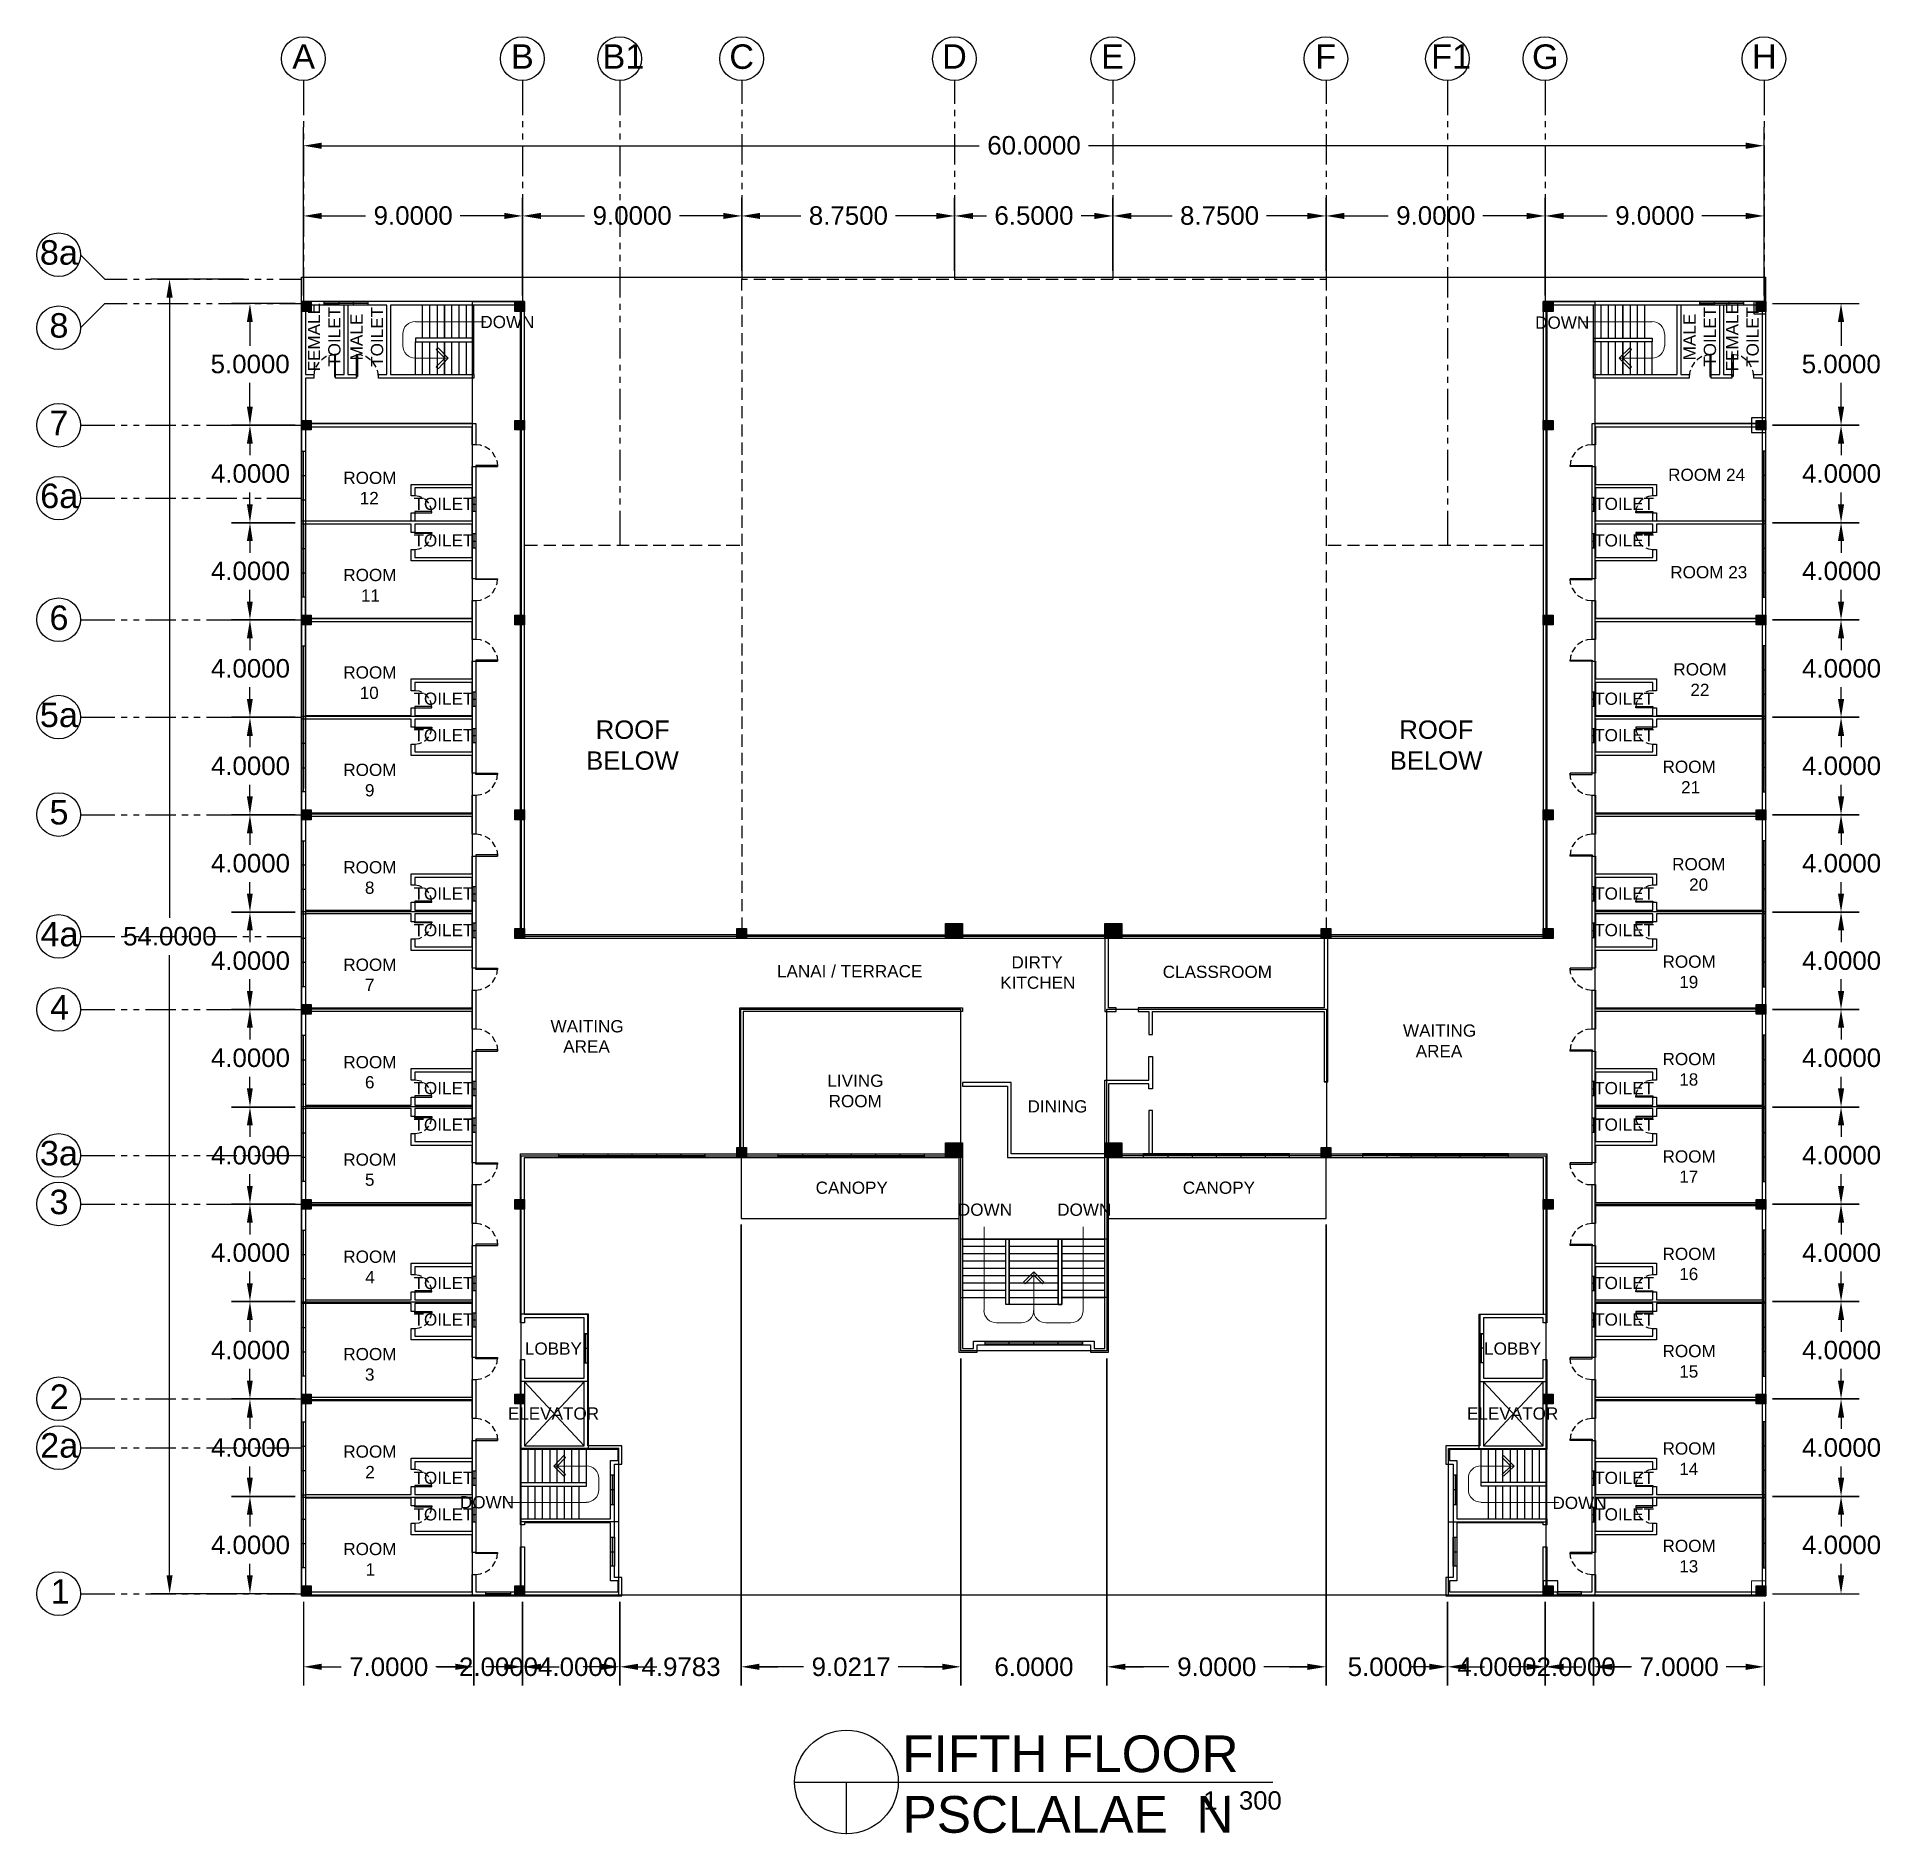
# Model space of a CAD drawing. Header units: metres. Extents: x -7.6 to 67.9, y -7.9 to 65.7.
import ezdxf

# ---------------------------------------------------------------- set-up
doc = ezdxf.new("R2010")
doc.units = ezdxf.units.M
for name, color, linetype in [('5 - 5B', 7, 'Continuous'), ('5 - 5C', 3, 'Continuous'), ('5 - 5F', 7, 'Continuous')]:
    doc.layers.add(name, color=color, linetype=linetype)
doc.styles.add('PDF ArialMT', font='arial.ttf')

msp = doc.modelspace()

# ---------------------------------------------------------------- texts
at = {"layer": '5 - 5F', "attachment_point": 4, "style": 'PDF ArialMT'}
for s, insert, char_height in [('A', (2.828, 64.929), 1.003), ('B', (11.789, 64.929), 1.003), ('B1', (15.54, 64.929), 1.0035), ('C', (20.737, 64.916), 1.003), ('D', (29.457, 64.929), 1.003), ('E', (35.972, 64.929), 1.003), ('F', (44.743, 64.929), 1.003), ('F1', (49.496, 64.929), 1.0035), ('G', (53.628, 64.916), 1.003), ('H', (62.64, 64.929), 1.003), ('60.0000', (31.308, 61.284), 0.7586), ('9.0000', (6.161, 58.407), 0.7586), ('9.0000', (15.135, 58.407), 0.7586), ('8.7500', (23.995, 58.407), 0.7586), ('6.5000', (31.599, 58.407), 0.7586), ('8.7500', (39.204, 58.407), 0.7586), ('9.0000', (48.064, 58.407), 0.7586), ('9.0000', (57.038, 58.407), 0.7586), ('8a', (-7.515, 56.893), 1.0035), ('8', (-7.122, 53.902), 1.003), ('DOWN', (10.534, 54.046), 0.5017), ('DOWN', (53.755, 54.02), 0.5017), ('5.0000', (-0.518, 52.323), 0.7586), ('5.0000', (64.681, 52.323), 0.7586), ('7', (-7.122, 49.909), 1.003), ('4.0000', (-0.506, 47.836), 0.7586), ('ROOM', (4.919, 47.658), 0.5017), ('ROOM 24', (59.205, 47.784), 0.5017), ('4.0000', (64.693, 47.836), 0.7586), ('6a', (-7.502, 46.918), 1.0035), ('12', (5.591, 46.834), 0.5017), ('TOILET', (7.796, 46.593), 0.5017), ('TOILET', (56.176, 46.593), 0.5017), ('TOILET', (7.796, 45.097), 0.5017), ('TOILET', (56.176, 45.097), 0.5017), ('4.0000', (-0.506, 43.843), 0.7586), ('ROOM', (4.919, 43.678), 0.5017), ('ROOM 23', (59.294, 43.792), 0.5017), ('4.0000', (64.693, 43.843), 0.7586), ('11', (5.641, 42.841), 0.5017), ('6', (-7.122, 41.924), 1.003), ('4.0000', (-0.506, 39.851), 0.7586), ('ROOM', (59.421, 39.812), 0.5017), ('4.0000', (64.693, 39.851), 0.7586), ('ROOM', (4.919, 39.685), 0.5017), ('10', (5.591, 38.849), 0.5017), ('TOILET', (7.796, 38.608), 0.5017), ('TOILET', (56.176, 38.608), 0.5017), ('22', (60.118, 38.975), 0.5017), ('5a', (-7.515, 37.944), 1.0035), ('TOILET', (7.796, 37.112), 0.5017), ('ROOF', (15.262, 37.338), 0.7526), ('ROOF', (48.191, 37.338), 0.7526), ('TOILET', (56.176, 37.112), 0.5017), ('BELOW', (14.869, 36.071), 0.7526), ('BELOW', (47.798, 36.071), 0.7526), ('4.0000', (-0.506, 35.858), 0.7586), ('ROOM', (4.919, 35.693), 0.5017), ('ROOM', (58.977, 35.819), 0.5017), ('4.0000', (64.693, 35.858), 0.7586), ('9', (5.806, 34.856), 0.502), ('21', (59.737, 34.983), 0.5017), ('5', (-7.122, 33.952), 1.003), ('4.0000', (-0.506, 31.866), 0.7586), ('ROOM', (4.919, 31.7), 0.5017), ('ROOM', (59.37, 31.827), 0.5017), ('4.0000', (64.693, 31.866), 0.7586), ('8', (5.806, 30.863), 0.502), ('20', (60.067, 30.99), 0.5017), ('TOILET', (7.796, 30.623), 0.5017), ('TOILET', (56.176, 30.623), 0.5017), ('4a', (-7.49, 28.958), 1.0035), ('54.0000', (-4.105, 28.874), 0.7586), ('TOILET', (7.796, 29.127), 0.5017), ('TOILET', (56.176, 29.127), 0.5017), ('4.0000', (-0.506, 27.873), 0.7586), ('ROOM', (4.919, 27.707), 0.5017), ('DIRTY', (32.297, 27.809), 0.5017), ('ROOM', (58.977, 27.834), 0.5017), ('4.0000', (64.693, 27.873), 0.7586), ('LANAI / TERRACE', (22.689, 27.441), 0.50174), ('KITCHEN', (31.84, 26.972), 0.5017), ('CLASSROOM', (38.495, 27.416), 0.5017), ('19', (59.661, 26.998), 0.5017), ('4', (-7.097, 25.967), 1.003), ('7', (5.806, 26.884), 0.502), ('WAITING', (13.411, 25.185), 0.5017), ('WAITING', (48.343, 25.008), 0.5017), ('4.0000', (-0.506, 23.893), 0.7586), ('AREA', (13.931, 24.361), 0.5017), ('AREA', (48.863, 24.171), 0.5017), ('4.0000', (64.693, 23.893), 0.7586), ('ROOM', (4.919, 23.715), 0.5017), ('ROOM', (58.977, 23.842), 0.5017), ('6', (5.806, 22.891), 0.502), ('TOILET', (7.796, 22.65), 0.5017), ('LIVING', (24.755, 22.954), 0.5017), ('TOILET', (56.176, 22.65), 0.5017), ('18', (59.661, 23.005), 0.5017), ('ROOM', (24.806, 22.118), 0.5017), ('DINING', (32.956, 21.902), 0.5017), ('TOILET', (7.796, 21.155), 0.5017), ('TOILET', (56.176, 21.155), 0.5017), ('3a', (-7.515, 19.984), 1.0035), ('4.0000', (-0.506, 19.901), 0.7586), ('ROOM', (4.919, 19.722), 0.5017), ('ROOM', (58.977, 19.849), 0.5017), ('4.0000', (64.693, 19.901), 0.7586), ('5', (5.806, 18.898), 0.502), ('17', (59.661, 19.025), 0.5017), ('3', (-7.122, 17.982), 1.003), ('CANOPY', (24.273, 18.569), 0.5017), ('CANOPY', (39.318, 18.569), 0.5017), ('DOWN', (30.104, 17.669), 0.5017), ('DOWN', (34.172, 17.669), 0.5017), ('4.0000', (-0.506, 15.908), 0.7586), ('ROOM', (4.919, 15.742), 0.5017), ('ROOM', (58.977, 15.857), 0.5017), ('4.0000', (64.693, 15.908), 0.7586), ('4', (5.819, 14.906), 0.502), ('16', (59.661, 15.033), 0.5017), ('TOILET', (7.796, 14.665), 0.5017), ('TOILET', (56.176, 14.665), 0.5017), ('TOILET', (7.796, 13.169), 0.5017), ('TOILET', (56.176, 13.169), 0.5017), ('4.0000', (-0.506, 11.915), 0.7586), ('LOBBY', (12.359, 11.978), 0.5017), ('LOBBY', (51.664, 11.978), 0.5017), ('ROOM', (58.977, 11.877), 0.5017), ('4.0000', (64.693, 11.915), 0.7586), ('ROOM', (4.919, 11.75), 0.5017), ('3', (5.806, 10.913), 0.502), ('15', (59.661, 11.04), 0.5017), ('2', (-7.109, 10.009), 1.003), ('ELEVATOR', (11.662, 9.316), 0.5017), ('ELEVATOR', (50.967, 9.316), 0.5017), ('2a', (-7.502, 8.006), 1.0035), ('4.0000', (-0.506, 7.923), 0.7586), ('4.0000', (64.693, 7.923), 0.7586), ('ROOM', (4.919, 7.757), 0.5017), ('ROOM', (58.977, 7.884), 0.5017), ('2', (5.819, 6.921), 0.502), ('TOILET', (7.796, 6.68), 0.5017), ('TOILET', (56.176, 6.68), 0.5017), ('14', (59.661, 7.048), 0.5017), ('TOILET', (7.796, 5.184), 0.5017), ('DOWN', (9.697, 5.679), 0.5017), ('DOWN', (54.465, 5.653), 0.5017), ('TOILET', (56.176, 5.184), 0.5017), ('4.0000', (-0.506, 3.93), 0.7586), ('ROOM', (4.919, 3.765), 0.5017), ('ROOM', (58.977, 3.892), 0.5017), ('4.0000', (64.693, 3.93), 0.7586), ('1', (5.832, 2.928), 0.502), ('13', (59.661, 3.055), 0.5017), ('1', (-7.071, 2.024), 1.003), ('7.0000', (5.16, -1.063), 0.7586), ('2.00004.0000', (9.659, -1.063), 0.75862), ('4.9783', (17.138, -1.063), 0.7586), ('9.0217', (24.109, -1.063), 0.7586), ('6.0000', (31.599, -1.063), 0.7586), ('9.0000', (39.09, -1.063), 0.7586), ('5.0000', (46.074, -1.063), 0.7586), ('4.00002.0000', (50.574, -1.063), 0.75862), ('7.0000', (58.039, -1.063), 0.7586), ('FIFTH FLOOR', (27.822, -4.635), 1.50522), ('PSCLALAE  N                           ', (27.835, -7.119), 1.50522), ('1 : 300', (40.158, -6.542), 0.7526)]:
    msp.add_mtext(s, dxfattribs=dict(at, insert=insert, char_height=char_height))
at = {"layer": '5 - 5F', "char_height": 0.5017, "attachment_point": 4, "rotation": 90, "style": 'PDF ArialMT'}
for s, insert in [('FEMALE', (3.719, 52.022)), ('TOILET', (4.556, 52.212)), ('TOILET', (6.305, 52.212)), ('TOILET', (60.921, 52.212)), ('FEMALE', (61.833, 52.022)), ('TOILET', (62.67, 52.212)), ('MALE', (5.456, 52.478)), ('MALE', (60.084, 52.478))]:
    msp.add_mtext(s, dxfattribs=dict(at, insert=insert))

# ---------------------------------------------------------------- linework, layer by layer
at = {"layer": '5 - 5B'}
for p, q in [((3.211, 55.884), (12.211, 55.884)), ((3.211, 54.884), (3.211, 55.884)), ((12.211, 55.884), (21.211, 55.884)), ((21.211, 55.884), (29.961, 55.884)), ((21.211, 55.884), (29.961, 55.884)), ((29.961, 55.884), (36.461, 55.884)), ((29.961, 55.884), (36.461, 55.884)), ((36.461, 55.884), (45.211, 55.884)), ((36.461, 55.884), (45.211, 55.884)), ((45.211, 55.884), (54.211, 55.884)), ((54.211, 55.884), (63.211, 55.884)), ((63.211, 54.884), (63.211, 55.884)), ((3.211, 49.884), (3.211, 54.884)), ((63.211, 49.884), (63.211, 54.884)), ((3.211, 45.884), (3.211, 49.884)), ((63.211, 45.884), (63.211, 49.884)), ((3.211, 41.884), (3.211, 45.884)), ((63.211, 41.884), (63.211, 45.884)), ((3.211, 37.884), (3.211, 41.884)), ((63.211, 37.884), (63.211, 41.884)), ((3.211, 33.884), (3.211, 37.884)), ((63.211, 33.884), (63.211, 37.884)), ((3.211, 29.884), (3.211, 33.884)), ((63.211, 29.884), (63.211, 33.884)), ((3.211, 25.884), (3.211, 29.884)), ((63.211, 25.884), (63.211, 29.884)), ((3.211, 21.884), (3.211, 25.884)), ((63.211, 21.884), (63.211, 25.884)), ((3.211, 17.884), (3.211, 21.884)), ((63.211, 17.884), (63.211, 21.884)), ((3.211, 13.884), (3.211, 17.884)), ((63.211, 13.884), (63.211, 17.884)), ((3.211, 9.884), (3.211, 13.884)), ((63.211, 9.884), (63.211, 13.884)), ((3.211, 5.884), (3.211, 9.884)), ((63.211, 5.884), (63.211, 9.884)), ((3.211, 1.884), (3.211, 5.884)), ((63.211, 1.884), (63.211, 5.884)), ((3.211, 1.884), (10.211, 1.884)), ((10.211, 1.884), (12.211, 1.884)), ((12.211, 1.884), (16.211, 1.884)), ((16.211, 1.884), (21.211, 1.884)), ((21.211, 1.884), (30.211, 1.884)), ((30.211, 1.884), (36.211, 1.884)), ((36.211, 1.884), (45.211, 1.884)), ((45.211, 1.884), (50.211, 1.884)), ((50.211, 1.884), (54.211, 1.884)), ((54.211, 1.884), (56.211, 1.884)), ((56.211, 1.884), (63.211, 1.884))]:
    msp.add_line(p, q, dxfattribs=at)
at = {"layer": '5 - 5C'}
for p, q in [((3.211, 55.884), (12.211, 55.884)), ((3.211, 54.884), (3.211, 55.884)), ((12.211, 55.884), (21.211, 55.884)), ((21.211, 55.884), (29.961, 55.884)), ((21.211, 55.884), (29.961, 55.884)), ((29.961, 55.884), (36.461, 55.884)), ((29.961, 55.884), (36.461, 55.884)), ((36.461, 55.884), (45.211, 55.884)), ((36.461, 55.884), (45.211, 55.884)), ((45.211, 55.884), (54.211, 55.884)), ((54.211, 55.884), (63.211, 55.884)), ((63.211, 54.884), (63.211, 55.884)), ((3.211, 49.884), (3.211, 54.884)), ((10.211, 54.884), (3.211, 54.884)), ((10.211, 49.884), (10.211, 54.884)), ((10.211, 54.884), (12.211, 54.884)), ((12.211, 54.884), (12.211, 28.884)), ((54.211, 28.884), (54.211, 54.884)), ((54.211, 54.884), (56.211, 54.884)), ((56.211, 49.884), (56.211, 54.884)), ((63.211, 54.884), (56.211, 54.884)), ((63.211, 49.884), (63.211, 54.884)), ((3.211, 45.884), (3.211, 49.884)), ((10.211, 49.884), (3.211, 49.884)), ((10.211, 45.884), (10.211, 49.884)), ((56.211, 45.884), (56.211, 49.884)), ((63.211, 49.884), (56.211, 49.884)), ((63.211, 45.884), (63.211, 49.884)), ((3.211, 41.884), (3.211, 45.884)), ((10.211, 45.884), (3.211, 45.884)), ((10.211, 41.884), (10.211, 45.884)), ((56.211, 41.884), (56.211, 45.884)), ((63.211, 45.884), (56.211, 45.884)), ((63.211, 41.884), (63.211, 45.884)), ((3.211, 37.884), (3.211, 41.884)), ((10.211, 41.884), (3.211, 41.884)), ((10.211, 37.884), (10.211, 41.884)), ((56.211, 37.884), (56.211, 41.884)), ((63.211, 41.884), (56.211, 41.884)), ((63.211, 37.884), (63.211, 41.884)), ((3.211, 33.884), (3.211, 37.884)), ((10.211, 37.884), (3.211, 37.884)), ((10.211, 33.884), (10.211, 37.884)), ((56.211, 33.884), (56.211, 37.884)), ((63.211, 37.884), (56.211, 37.884)), ((63.211, 33.884), (63.211, 37.884)), ((3.211, 29.884), (3.211, 33.884)), ((10.211, 33.884), (3.211, 33.884)), ((10.211, 29.884), (10.211, 33.884)), ((56.211, 29.884), (56.211, 33.884)), ((63.211, 33.884), (56.211, 33.884)), ((63.211, 29.884), (63.211, 33.884)), ((3.211, 25.884), (3.211, 29.884)), ((10.211, 29.884), (3.211, 29.884)), ((10.211, 25.884), (10.211, 29.884)), ((56.211, 25.884), (56.211, 29.884)), ((63.211, 29.884), (56.211, 29.884)), ((63.211, 25.884), (63.211, 29.884)), ((12.211, 28.884), (54.211, 28.884)), ((3.211, 21.884), (3.211, 25.884)), ((10.211, 25.884), (3.211, 25.884)), ((10.211, 21.884), (10.211, 25.884)), ((21.211, 19.884), (21.211, 25.884)), ((21.211, 25.884), (30.211, 25.884)), ((30.211, 25.884), (30.211, 19.884)), ((36.211, 25.884), (45.211, 25.884)), ((36.211, 19.884), (36.211, 25.884)), ((45.211, 25.884), (45.211, 19.884)), ((56.211, 21.884), (56.211, 25.884)), ((63.211, 25.884), (56.211, 25.884)), ((63.211, 21.884), (63.211, 25.884)), ((3.211, 17.884), (3.211, 21.884)), ((10.211, 21.884), (3.211, 21.884)), ((10.211, 17.884), (10.211, 21.884)), ((56.211, 17.884), (56.211, 21.884)), ((63.211, 21.884), (56.211, 21.884)), ((63.211, 17.884), (63.211, 21.884)), ((12.211, 19.884), (30.211, 19.884)), ((12.211, 13.384), (12.211, 19.884)), ((30.211, 19.884), (30.211, 11.884)), ((45.211, 19.884), (36.211, 19.884)), ((36.211, 19.884), (36.211, 11.884)), ((48.211, 19.884), (45.211, 19.884)), ((48.211, 19.884), (54.211, 19.884)), ((54.211, 13.384), (54.211, 19.884)), ((3.211, 13.884), (3.211, 17.884)), ((10.211, 17.884), (3.211, 17.884)), ((10.211, 13.884), (10.211, 17.884)), ((56.211, 13.884), (56.211, 17.884)), ((63.211, 17.884), (56.211, 17.884)), ((63.211, 13.884), (63.211, 17.884)), ((34.365, 16.468), (30.211, 16.468)), ((32.071, 13.781), (32.071, 16.468)), ((32.21, 16.468), (32.21, 13.781)), ((34.213, 13.781), (34.213, 16.468)), ((36.211, 16.468), (34.365, 16.468)), ((34.365, 16.468), (34.365, 13.781)), ((3.211, 9.884), (3.211, 13.884)), ((10.211, 13.884), (3.211, 13.884)), ((10.211, 9.884), (10.211, 13.884)), ((30.211, 14.073), (32.071, 14.073)), ((32.21, 13.781), (32.071, 13.781)), ((34.213, 13.781), (32.21, 13.781)), ((34.365, 13.781), (34.213, 13.781)), ((36.211, 14.073), (34.365, 14.073)), ((56.211, 9.884), (56.211, 13.884)), ((63.211, 13.884), (56.211, 13.884)), ((63.211, 9.884), (63.211, 13.884)), ((14.961, 13.384), (12.211, 13.384)), ((12.211, 10.634), (12.211, 13.384)), ((14.961, 7.884), (14.961, 13.384)), ((51.461, 7.884), (51.461, 13.384)), ((51.461, 13.384), (54.211, 13.384)), ((54.211, 10.634), (54.211, 13.384)), ((36.211, 11.884), (30.211, 11.884)), ((14.961, 10.634), (12.211, 10.634)), ((12.211, 7.884), (12.211, 10.634)), ((51.461, 10.634), (54.211, 10.634)), ((54.211, 7.884), (54.211, 10.634)), ((3.211, 5.884), (3.211, 9.884)), ((10.211, 9.884), (3.211, 9.884)), ((10.211, 5.884), (10.211, 9.884)), ((56.211, 5.884), (56.211, 9.884)), ((63.211, 9.884), (56.211, 9.884)), ((63.211, 5.884), (63.211, 9.884)), ((16.211, 7.884), (12.211, 7.884)), ((12.211, 4.884), (12.211, 7.884)), ((16.211, 4.884), (16.211, 7.884)), ((50.211, 4.884), (50.211, 7.884)), ((50.211, 7.884), (54.211, 7.884)), ((54.211, 4.884), (54.211, 7.884)), ((3.211, 1.884), (3.211, 5.884)), ((10.211, 5.884), (3.211, 5.884)), ((10.211, 1.884), (10.211, 5.884)), ((56.211, 1.884), (56.211, 5.884)), ((63.211, 5.884), (56.211, 5.884)), ((63.211, 1.884), (63.211, 5.884)), ((16.211, 4.884), (12.211, 4.884)), ((12.211, 1.884), (12.211, 4.884)), ((16.211, 1.884), (16.211, 4.884)), ((50.211, 1.884), (50.211, 4.884)), ((50.211, 4.884), (54.211, 4.884)), ((54.211, 1.884), (54.211, 4.884)), ((3.211, 1.884), (10.211, 1.884)), ((10.211, 1.884), (12.211, 1.884)), ((12.211, 1.884), (16.211, 1.884)), ((16.211, 1.884), (21.211, 1.884)), ((21.211, 1.884), (30.211, 1.884)), ((30.211, 1.884), (36.211, 1.884)), ((36.211, 1.884), (45.211, 1.884)), ((45.211, 1.884), (50.211, 1.884)), ((50.211, 1.884), (54.211, 1.884)), ((54.211, 1.884), (56.211, 1.884)), ((56.211, 1.884), (63.211, 1.884))]:
    msp.add_line(p, q, dxfattribs=at)
at = {"layer": '5 - 5F', "lineweight": 25}
for points in [[(3.287, 63.946), (3.287, 62.526)], [(12.261, 63.946), (12.261, 62.526)], [(16.253, 63.946), (16.253, 62.526)], [(21.247, 63.946), (21.247, 62.995)], [(29.967, 63.946), (29.967, 62.995)], [(36.456, 63.946), (36.456, 62.995)], [(45.189, 63.946), (45.189, 62.995)], [(50.17, 63.946), (50.17, 62.526)], [(54.162, 63.946), (54.162, 62.526)], [(63.135, 63.946), (63.135, 62.526)], [(21.247, 62.742), (21.247, 62.488)], [(29.967, 62.742), (29.967, 62.488)], [(36.456, 62.742), (36.456, 62.488)], [(45.189, 62.742), (45.189, 62.488)], [(3.287, 62.273), (3.287, 62.032)], [(3.287, 58.661), (3.287, 62.032)], [(12.261, 62.273), (12.261, 62.032)], [(16.253, 62.273), (16.253, 62.032)], [(21.247, 62.248), (21.247, 61.994)], [(29.967, 62.248), (29.967, 61.994)], [(36.456, 62.248), (36.456, 61.994)], [(45.189, 62.248), (45.189, 61.994)], [(50.17, 62.273), (50.17, 62.032)], [(54.162, 62.273), (54.162, 62.032)], [(63.135, 62.273), (63.135, 62.032)], [(63.135, 58.661), (63.135, 62.032)], [(3.287, 61.779), (3.287, 61.525)], [(3.287, 61.284), (3.287, 60.03)], [(4.035, 61.272), (30.981, 61.272)], [(12.261, 61.779), (12.261, 61.525)], [(12.261, 61.284), (12.261, 60.03)], [(16.253, 61.779), (16.253, 61.525)], [(16.253, 61.284), (16.253, 60.03)], [(21.247, 61.741), (21.247, 60.499)], [(29.967, 61.741), (29.967, 60.499)], [(62.388, 61.272), (35.455, 61.272)], [(36.456, 61.741), (36.456, 60.499)], [(45.189, 61.741), (45.189, 60.499)], [(50.17, 61.779), (50.17, 61.525)], [(50.17, 61.284), (50.17, 60.03)], [(54.162, 61.779), (54.162, 61.525)], [(54.162, 61.284), (54.162, 60.03)], [(63.135, 61.779), (63.135, 61.525)], [(63.135, 61.284), (63.135, 60.03)], [(3.287, 59.789), (3.287, 59.535)], [(12.261, 59.789), (12.261, 59.535)], [(16.253, 59.789), (16.253, 59.535)], [(21.247, 60.245), (21.247, 59.992)], [(21.247, 59.751), (21.247, 59.497)], [(29.967, 60.245), (29.967, 59.992)], [(29.967, 59.751), (29.967, 59.497)], [(36.456, 60.245), (36.456, 59.992)], [(36.456, 59.751), (36.456, 59.497)], [(45.189, 60.245), (45.189, 59.992)], [(45.189, 59.751), (45.189, 59.497)], [(50.17, 59.789), (50.17, 59.535)], [(54.162, 59.789), (54.162, 59.535)], [(63.135, 59.789), (63.135, 59.535)], [(3.287, 59.282), (3.287, 59.041)], [(3.287, 55.137), (3.287, 59.142)], [(12.261, 59.282), (12.261, 59.041)], [(16.253, 59.282), (16.253, 59.041)], [(21.247, 59.244), (21.247, 58.002)], [(29.967, 59.244), (29.967, 58.002)], [(36.456, 59.244), (36.456, 58.002)], [(45.189, 59.244), (45.189, 58.002)], [(50.17, 59.282), (50.17, 59.041)], [(54.162, 59.282), (54.162, 59.041)], [(63.135, 59.282), (63.135, 59.041)], [(63.135, 55.137), (63.135, 59.142)], [(3.287, 58.788), (3.287, 57.545)], [(4.035, 58.395), (5.835, 58.395)], [(11.513, 58.395), (9.713, 58.395)], [(12.261, 58.788), (12.261, 57.545)], [(13.021, 58.395), (14.808, 58.395)], [(16.253, 58.788), (16.253, 57.545)], [(20.486, 58.395), (18.699, 58.395)], [(21.995, 58.395), (23.668, 58.395)], [(29.219, 58.395), (27.546, 58.395)], [(30.727, 58.395), (31.272, 58.395)], [(35.696, 58.395), (35.151, 58.395)], [(37.204, 58.395), (38.877, 58.395)], [(44.428, 58.395), (42.755, 58.395)], [(45.936, 58.395), (47.736, 58.395)], [(50.17, 58.788), (50.17, 57.545)], [(53.414, 58.395), (51.614, 58.395)], [(54.162, 58.788), (54.162, 57.545)], [(54.922, 58.395), (56.71, 58.395)], [(62.388, 58.395), (60.588, 58.395)], [(63.135, 58.788), (63.135, 57.545)], [(21.247, 57.748), (21.247, 57.507)], [(29.967, 57.748), (29.967, 57.507)], [(36.456, 57.748), (36.456, 57.507)], [(45.189, 57.748), (45.189, 57.507)], [(-5.851, 56.798), (-4.849, 55.809), (-3.937, 55.809)], [(3.287, 57.292), (3.287, 57.038)], [(3.287, 56.798), (3.287, 56.544)], [(12.261, 57.292), (12.261, 57.038)], [(12.261, 56.798), (12.261, 56.544)], [(16.253, 57.292), (16.253, 57.038)], [(16.253, 56.798), (16.253, 56.544)], [(21.247, 57.254), (21.247, 57)], [(21.247, 56.76), (21.247, 55.809)], [(29.967, 57.254), (29.967, 57)], [(29.967, 56.76), (29.967, 55.809)], [(36.456, 57.254), (36.456, 57)], [(36.456, 56.76), (36.456, 55.809)], [(45.189, 57.254), (45.189, 57)], [(45.189, 56.76), (45.189, 55.809)], [(50.17, 57.292), (50.17, 57.038)], [(50.17, 56.798), (50.17, 56.544)], [(54.162, 57.292), (54.162, 57.038)], [(54.162, 56.798), (54.162, 56.544)], [(63.135, 57.292), (63.135, 57.038)], [(63.135, 56.798), (63.135, 56.544)], [(3.287, 56.291), (3.287, 54.884)], [(12.261, 56.291), (12.261, 54.884)], [(16.253, 56.291), (16.253, 55.049)], [(50.17, 56.291), (50.17, 55.049)], [(54.162, 56.291), (54.162, 54.884)], [(63.135, 56.291), (63.135, 54.884)], [(-3.683, 55.809), (-3.443, 55.809)], [(-3.189, 55.809), (-2.936, 55.809)], [(0.829, 55.809), (-2.948, 55.809)], [(-2.695, 55.809), (-1.44, 55.809)], [(-1.199, 55.809), (-0.946, 55.809)], [(-0.692, 55.809), (-0.451, 55.809)], [(-0.198, 55.809), (1.044, 55.809)], [(1.298, 55.809), (1.551, 55.809)], [(1.792, 55.809), (2.045, 55.809)], [(2.299, 55.809), (3.211, 55.809)], [(21.247, 55.34), (21.247, 55.809), (21.488, 55.809)], [(21.741, 55.809), (22.236, 55.809)], [(22.489, 55.809), (22.983, 55.809)], [(23.237, 55.809), (23.731, 55.809)], [(23.985, 55.809), (24.479, 55.809)], [(24.732, 55.809), (25.227, 55.809)], [(25.48, 55.809), (25.974, 55.809)], [(26.228, 55.809), (26.722, 55.809)], [(26.976, 55.809), (27.47, 55.809)], [(27.723, 55.809), (28.23, 55.809)], [(28.471, 55.809), (28.978, 55.809)], [(29.219, 55.809), (29.726, 55.809)], [(29.967, 55.809), (30.474, 55.809)], [(30.715, 55.809), (31.222, 55.809)], [(31.462, 55.809), (31.969, 55.809)], [(32.21, 55.809), (32.717, 55.809)], [(32.958, 55.809), (33.465, 55.809)], [(33.706, 55.809), (34.213, 55.809)], [(34.454, 55.809), (34.96, 55.809)], [(35.214, 55.809), (35.708, 55.809)], [(35.962, 55.809), (36.456, 55.809)], [(36.71, 55.809), (37.204, 55.809)], [(37.457, 55.809), (37.952, 55.809)], [(38.205, 55.809), (38.699, 55.809)], [(38.953, 55.809), (39.447, 55.809)], [(39.701, 55.809), (40.195, 55.809)], [(40.448, 55.809), (40.943, 55.809)], [(41.196, 55.809), (41.691, 55.809)], [(41.944, 55.809), (42.438, 55.809)], [(42.692, 55.809), (43.186, 55.809)], [(43.44, 55.809), (43.934, 55.809)], [(44.187, 55.809), (44.682, 55.809)], [(44.935, 55.809), (45.189, 55.809), (45.189, 55.34)], [(-5.851, 53.807), (-4.849, 54.808), (-3.937, 54.808)], [(-3.683, 54.808), (-3.443, 54.808)], [(-3.189, 54.808), (-2.936, 54.808)], [(-2.695, 54.808), (-1.44, 54.808)], [(-2.2, 55.049), (-2.2, 29.637)], [(-1.199, 54.808), (-0.946, 54.808)], [(-0.692, 54.808), (-0.451, 54.808)], [(-0.198, 54.808), (1.044, 54.808)], [(2.945, 54.808), (0.334, 54.808)], [(1.298, 54.808), (1.551, 54.808)], [(1.792, 54.808), (2.045, 54.808)], [(2.299, 54.808), (3.211, 54.808)], [(5.924, 54.808), (4.137, 54.808), (4.732, 54.808)], [(4.732, 54.884), (4.732, 54.732)], [(5.328, 54.884), (5.328, 54.732)], [(8.167, 53.388), (8.167, 54.732)], [(8.471, 53.388), (8.471, 54.732)], [(8.775, 53.388), (8.775, 54.732)], [(9.371, 53.388), (9.371, 54.732)], [(9.663, 53.388), (9.663, 54.732)], [(9.967, 53.388), (9.967, 54.732)], [(10.271, 51.893), (10.271, 54.732)], [(16.253, 54.795), (16.253, 54.542)], [(21.247, 55.099), (21.247, 54.592)], [(45.189, 55.099), (45.189, 54.592)], [(50.17, 54.795), (50.17, 54.542)], [(56.152, 51.893), (56.152, 54.732)], [(56.456, 53.388), (56.456, 54.732)], [(56.76, 53.388), (56.76, 54.732)], [(57.052, 53.388), (57.052, 54.732)], [(57.66, 53.388), (57.66, 54.732)], [(57.952, 53.388), (57.952, 54.732)], [(58.256, 53.388), (58.256, 54.732)], [(62.299, 54.808), (60.499, 54.808), (61.095, 54.808)], [(61.095, 54.884), (61.095, 54.732)], [(61.691, 54.884), (61.691, 54.732)], [(63.478, 54.808), (67.039, 54.808)], [(1.095, 54.047), (1.095, 53.071)], [(16.253, 54.301), (16.253, 54.047)], [(16.253, 53.794), (16.253, 52.552)], [(21.247, 54.339), (21.247, 53.845)], [(45.189, 54.339), (45.189, 53.845)], [(50.17, 54.301), (50.17, 54.047)], [(50.17, 53.794), (50.17, 52.552)], [(66.291, 54.047), (66.291, 53.071)], [(10.271, 53.388), (7.876, 53.388), (7.876, 53.236)], [(7.876, 51.893), (7.876, 53.236), (10.271, 53.236)], [(8.167, 51.893), (8.167, 53.236)], [(8.471, 51.893), (8.471, 53.236)], [(8.775, 51.893), (8.775, 53.236)], [(9.371, 51.893), (9.371, 53.236)], [(9.663, 51.893), (9.663, 53.236)], [(9.967, 51.893), (9.967, 53.236)], [(21.247, 53.591), (21.247, 53.097)], [(45.189, 53.591), (45.189, 53.097)], [(56.152, 53.388), (58.547, 53.388), (58.547, 53.236)], [(58.547, 51.893), (58.547, 53.236), (56.152, 53.236)], [(56.456, 51.893), (56.456, 53.236)], [(56.76, 51.893), (56.76, 53.236)], [(57.052, 51.893), (57.052, 53.236)], [(57.66, 51.893), (57.66, 53.236)], [(57.952, 51.893), (57.952, 53.236)], [(58.256, 51.893), (58.256, 53.236)], [(3.934, 52.4), (3.909, 52.374), (3.794, 52.197)], [(4.225, 52.628), (4.213, 52.628), (4.048, 52.514), (4.023, 52.488)], [(4.339, 52.666), (4.403, 52.691), (4.606, 52.717), (4.555, 52.717), (4.555, 51.817), (4.606, 51.817), (4.606, 52.717)], [(5.721, 52.666), (5.658, 52.691), (5.455, 52.717)], [(6.038, 52.488), (6.012, 52.514), (5.848, 52.628), (5.835, 52.628)], [(6.266, 52.197), (6.152, 52.374), (6.127, 52.4)], [(16.253, 52.298), (16.253, 52.057)], [(21.247, 52.843), (21.247, 52.349)], [(45.189, 52.843), (45.189, 52.349)], [(50.17, 52.298), (50.17, 52.057)], [(60.296, 52.4), (60.271, 52.374), (60.157, 52.197)], [(60.588, 52.628), (60.41, 52.514), (60.385, 52.488)], [(60.715, 52.666), (60.765, 52.691), (60.968, 52.717), (60.917, 52.717), (60.917, 51.817), (60.968, 51.817), (60.968, 52.717)], [(62.083, 52.666), (62.02, 52.691), (61.817, 52.717)], [(62.4, 52.488), (62.375, 52.514), (62.21, 52.628), (62.197, 52.628)], [(62.628, 52.197), (62.527, 52.374), (62.489, 52.4)], [(1.095, 50.575), (1.095, 51.55)], [(3.756, 52.07), (3.731, 52.019), (3.706, 51.817)], [(6.355, 51.817), (6.329, 52.019), (6.304, 52.07)], [(16.253, 51.804), (16.253, 51.55)], [(21.247, 52.095), (21.247, 51.601)], [(45.189, 52.095), (45.189, 51.601)], [(50.17, 51.804), (50.17, 51.55)], [(60.119, 52.07), (60.094, 52.019), (60.068, 51.817)], [(62.717, 51.817), (62.692, 52.019), (62.666, 52.07)], [(66.291, 50.575), (66.291, 51.55)], [(16.253, 51.31), (16.253, 50.055)], [(21.247, 51.348), (21.247, 50.853)], [(45.189, 51.348), (45.189, 50.853)], [(50.17, 51.31), (50.17, 50.055)], [(21.247, 50.6), (21.247, 50.106)], [(21.247, 49.852), (21.247, 49.358)], [(45.189, 50.6), (45.189, 50.106)], [(45.189, 49.852), (45.189, 49.358)], [(-5.851, 49.814), (-4.444, 49.814)], [(-4.19, 49.814), (-3.937, 49.814)], [(-3.683, 49.814), (-3.443, 49.814)], [(-3.189, 49.814), (-1.947, 49.814)], [(-1.694, 49.814), (-1.44, 49.814)], [(-1.199, 49.814), (-0.946, 49.814)], [(-0.692, 49.814), (0.55, 49.814)], [(0.803, 49.814), (1.044, 49.814)], [(1.298, 49.814), (1.551, 49.814)], [(1.792, 49.814), (3.211, 49.814)], [(16.253, 49.814), (16.253, 49.561)], [(16.253, 49.307), (16.253, 49.066)], [(21.247, 49.104), (21.247, 48.61)], [(45.189, 49.104), (45.189, 48.61)], [(50.17, 49.814), (50.17, 49.561)], [(50.17, 49.307), (50.17, 49.066)], [(1.095, 49.066), (1.095, 48.585)], [(3.287, 42.767), (3.287, 48.762)], [(10.601, 48.978), (10.537, 49.003), (10.347, 49.016)], [(11.196, 48.382), (11.222, 48.319), (11.234, 48.128), (11.234, 48.166), (10.347, 48.166), (10.347, 48.128), (11.234, 48.128)], [(10.93, 48.8), (10.905, 48.826), (10.727, 48.927), (10.727, 48.94)], [(11.158, 48.509), (11.146, 48.509), (11.044, 48.686), (11.019, 48.711)], [(16.253, 48.813), (16.253, 47.558)], [(21.247, 48.357), (21.247, 47.862)], [(45.189, 48.357), (45.189, 47.862)], [(50.17, 48.813), (50.17, 47.558)], [(55.227, 48.382), (55.201, 48.319), (55.189, 48.128)], [(55.404, 48.711), (55.379, 48.686), (55.277, 48.509), (55.265, 48.509)], [(55.708, 48.94), (55.696, 48.927), (55.518, 48.826), (55.493, 48.8)], [(56.088, 49.016), (55.886, 49.003), (55.822, 48.978)], [(63.135, 42.767), (63.135, 48.762)], [(66.291, 49.066), (66.291, 48.585)], [(3.211, 47.761), (3.364, 47.761)], [(21.247, 47.609), (21.247, 47.115)], [(45.189, 47.609), (45.189, 47.115)], [(63.211, 47.761), (63.072, 47.761)], [(1.095, 46.582), (1.095, 47.064)], [(8.142, 46.861), (8.028, 46.899), (7.85, 46.924)], [(10.271, 46.874), (10.271, 46.278)], [(16.253, 47.317), (16.253, 47.064)], [(21.247, 46.861), (21.247, 46.367)], [(45.189, 46.861), (45.189, 46.367)], [(50.17, 47.317), (50.17, 47.064)], [(56.152, 46.874), (56.152, 46.278)], [(58.573, 46.924), (58.395, 46.899), (58.294, 46.861)], [(66.291, 46.582), (66.291, 47.064)], [(-5.851, 46.823), (-4.444, 46.823)], [(-4.19, 46.823), (-3.937, 46.823)], [(-3.683, 46.823), (-3.443, 46.823)], [(-3.189, 46.823), (-1.947, 46.823)], [(-1.694, 46.823), (-1.44, 46.823)], [(-1.199, 46.823), (-0.946, 46.823)], [(-0.692, 46.823), (0.55, 46.823)], [(0.803, 46.823), (1.044, 46.823)], [(1.298, 46.823), (1.551, 46.823)], [(1.792, 46.823), (3.211, 46.823)], [(3.211, 46.76), (3.364, 46.76)], [(8.421, 46.62), (8.345, 46.722), (8.243, 46.798)], [(8.547, 46.227), (8.522, 46.405), (8.484, 46.519)], [(10.195, 46.582), (10.347, 46.582)], [(16.253, 46.81), (16.253, 46.57)], [(16.253, 46.316), (16.253, 44.909)], [(21.247, 46.113), (21.247, 45.619)], [(45.189, 46.113), (45.189, 45.619)], [(50.17, 46.81), (50.17, 46.57)], [(50.17, 46.316), (50.17, 44.909)], [(56.088, 46.582), (56.228, 46.582)], [(57.952, 46.519), (57.901, 46.405), (57.876, 46.227)], [(58.18, 46.798), (58.078, 46.722), (58.002, 46.62)], [(63.211, 46.76), (63.072, 46.76)], [(3.211, 45.771), (3.364, 45.771)], [(8.484, 45.137), (8.522, 45.251), (8.547, 45.429)], [(10.271, 45.378), (10.271, 44.782)], [(21.247, 45.365), (21.247, 44.871)], [(45.189, 45.365), (45.189, 44.871)], [(56.152, 45.378), (56.152, 44.782)], [(57.876, 45.429), (57.901, 45.251), (57.952, 45.137)], [(63.211, 45.771), (63.072, 45.771)], [(1.095, 45.074), (1.095, 44.592)], [(3.211, 44.77), (3.364, 44.77)], [(7.85, 44.732), (8.028, 44.757), (8.142, 44.795)], [(8.243, 44.858), (8.345, 44.935), (8.421, 45.036)], [(10.195, 45.074), (10.347, 45.074)], [(12.337, 44.909), (12.882, 44.909)], [(13.135, 44.909), (13.63, 44.909)], [(13.883, 44.909), (14.377, 44.909)], [(14.631, 44.909), (15.125, 44.909)], [(15.379, 44.909), (15.873, 44.909)], [(16.127, 44.909), (16.633, 44.909)], [(16.874, 44.909), (17.381, 44.909)], [(17.622, 44.909), (18.129, 44.909)], [(18.37, 44.909), (18.877, 44.909)], [(19.118, 44.909), (19.625, 44.909)], [(19.865, 44.909), (20.372, 44.909)], [(20.613, 44.909), (21.171, 44.909)], [(21.247, 44.618), (21.247, 44.123)], [(45.189, 44.618), (45.189, 44.123)], [(45.265, 44.909), (45.81, 44.909)], [(46.063, 44.909), (46.557, 44.909)], [(46.811, 44.909), (47.305, 44.909)], [(47.559, 44.909), (48.053, 44.909)], [(48.306, 44.909), (48.801, 44.909)], [(49.054, 44.909), (49.549, 44.909)], [(49.802, 44.909), (50.296, 44.909)], [(50.55, 44.909), (51.044, 44.909)], [(51.298, 44.909), (51.792, 44.909)], [(52.045, 44.909), (52.54, 44.909)], [(52.793, 44.909), (53.287, 44.909)], [(53.541, 44.909), (54.086, 44.909)], [(56.088, 45.074), (56.228, 45.074)], [(58.002, 45.036), (58.078, 44.935), (58.18, 44.858)], [(58.294, 44.795), (58.395, 44.757), (58.573, 44.732)], [(63.211, 44.77), (63.072, 44.77)], [(66.291, 45.074), (66.291, 44.592)], [(21.247, 43.87), (21.247, 43.376)], [(45.189, 43.87), (45.189, 43.376)], [(1.095, 42.59), (1.095, 43.071)], [(3.211, 43.768), (3.364, 43.768)], [(11.019, 42.945), (11.044, 42.97), (11.146, 43.147), (11.158, 43.147)], [(11.196, 43.274), (11.222, 43.338), (11.234, 43.528)], [(21.247, 43.122), (21.247, 42.628)], [(45.189, 43.122), (45.189, 42.628)], [(55.227, 43.274), (55.201, 43.338), (55.189, 43.528), (55.189, 43.49), (56.088, 43.49), (56.088, 43.528), (55.189, 43.528)], [(55.265, 43.147), (55.277, 43.147), (55.379, 42.97), (55.404, 42.945)], [(63.211, 43.768), (63.072, 43.768)], [(66.291, 42.59), (66.291, 43.071)], [(10.347, 42.64), (10.537, 42.653), (10.601, 42.679)], [(10.727, 42.717), (10.727, 42.729), (10.905, 42.831), (10.93, 42.856)], [(21.247, 42.374), (21.247, 41.88)], [(45.189, 42.374), (45.189, 41.88)], [(55.493, 42.856), (55.518, 42.831), (55.696, 42.729), (55.708, 42.717)], [(55.822, 42.679), (55.886, 42.653), (56.088, 42.64)], [(-5.851, 41.842), (-4.444, 41.842)], [(-4.19, 41.842), (-3.937, 41.842)], [(-3.683, 41.842), (-3.443, 41.842)], [(-3.189, 41.842), (-1.947, 41.842)], [(-1.694, 41.842), (-1.44, 41.842)], [(-1.199, 41.842), (-0.946, 41.842)], [(-0.692, 41.842), (0.55, 41.842)], [(0.803, 41.842), (1.044, 41.842)], [(1.298, 41.842), (1.551, 41.842)], [(1.792, 41.842), (3.211, 41.842)], [(21.247, 41.627), (21.247, 41.132)], [(45.189, 41.627), (45.189, 41.132)], [(1.095, 41.082), (1.095, 40.6)], [(10.601, 40.993), (10.537, 41.018), (10.347, 41.044)], [(10.93, 40.815), (10.905, 40.841), (10.727, 40.955)], [(21.247, 40.879), (21.247, 40.384)], [(45.189, 40.879), (45.189, 40.384)], [(55.708, 40.955), (55.696, 40.955), (55.518, 40.841), (55.493, 40.815)], [(56.088, 41.044), (55.886, 41.018), (55.822, 40.993)], [(66.291, 41.082), (66.291, 40.6)], [(3.287, 34.795), (3.287, 40.777)], [(11.196, 40.41), (11.222, 40.346), (11.234, 40.144), (11.234, 40.194), (10.347, 40.194), (10.347, 40.144), (11.234, 40.144)], [(11.158, 40.524), (11.146, 40.537), (11.044, 40.701), (11.019, 40.727)], [(21.247, 40.131), (21.247, 39.624)], [(45.189, 40.131), (45.189, 39.624)], [(55.227, 40.41), (55.201, 40.346), (55.189, 40.144)], [(55.404, 40.727), (55.379, 40.701), (55.277, 40.537), (55.265, 40.524)], [(63.135, 34.795), (63.135, 40.777)], [(21.247, 39.383), (21.247, 38.876)], [(45.189, 39.383), (45.189, 38.876)], [(63.211, 39.776), (63.072, 39.776)], [(1.095, 38.597), (1.095, 39.079)], [(8.142, 38.876), (8.028, 38.914), (7.85, 38.94)], [(8.421, 38.635), (8.345, 38.737), (8.243, 38.813)], [(8.547, 38.243), (8.522, 38.433), (8.484, 38.534)], [(10.195, 38.597), (10.347, 38.597)], [(10.271, 38.889), (10.271, 38.293)], [(21.247, 38.635), (21.247, 38.128)], [(45.189, 38.635), (45.189, 38.128)], [(56.088, 38.597), (56.228, 38.597)], [(56.152, 38.889), (56.152, 38.293)], [(57.952, 38.534), (57.901, 38.433), (57.876, 38.243)], [(58.18, 38.813), (58.078, 38.737), (58.002, 38.635)], [(58.573, 38.94), (58.395, 38.914), (58.294, 38.876)], [(63.211, 38.788), (63.072, 38.788)], [(66.291, 38.597), (66.291, 39.079)], [(-5.851, 37.85), (-4.444, 37.85)], [(-4.19, 37.85), (-3.937, 37.85)], [(-3.683, 37.85), (-3.443, 37.85)], [(-3.189, 37.85), (-1.947, 37.85)], [(-1.694, 37.85), (-1.44, 37.85)], [(-1.199, 37.85), (-0.946, 37.85)], [(-0.692, 37.85), (0.55, 37.85)], [(0.803, 37.85), (1.044, 37.85)], [(1.298, 37.85), (1.551, 37.85)], [(1.792, 37.85), (3.211, 37.85)], [(3.211, 37.786), (3.364, 37.786)], [(21.247, 37.888), (21.247, 37.381)], [(45.189, 37.888), (45.189, 37.381)], [(63.211, 37.786), (63.072, 37.786)], [(1.095, 37.089), (1.095, 36.62)], [(8.243, 36.874), (8.345, 36.95), (8.421, 37.051)], [(8.484, 37.165), (8.522, 37.267), (8.547, 37.444)], [(10.195, 37.102), (10.347, 37.102)], [(10.271, 37.393), (10.271, 36.798)], [(21.247, 37.14), (21.247, 36.633)], [(45.189, 37.14), (45.189, 36.633)], [(56.088, 37.102), (56.228, 37.102)], [(56.152, 37.393), (56.152, 36.798)], [(57.876, 37.444), (57.901, 37.267), (57.952, 37.165)], [(58.002, 37.051), (58.078, 36.95), (58.18, 36.874)], [(66.291, 37.089), (66.291, 36.62)], [(3.211, 36.785), (3.364, 36.785)], [(7.85, 36.747), (8.028, 36.772), (8.142, 36.823)], [(21.247, 36.392), (21.247, 35.885)], [(45.189, 36.392), (45.189, 35.885)], [(58.294, 36.823), (58.395, 36.772), (58.573, 36.747)], [(63.211, 36.785), (63.072, 36.785)], [(3.211, 35.784), (3.364, 35.784)], [(11.196, 35.289), (11.222, 35.353), (11.234, 35.556)], [(21.247, 35.644), (21.247, 35.137)], [(45.189, 35.644), (45.189, 35.137)], [(55.227, 35.289), (55.201, 35.353), (55.189, 35.556), (55.189, 35.505), (56.088, 35.505), (56.088, 35.556), (55.189, 35.556)], [(63.211, 35.784), (63.072, 35.784)], [(1.095, 34.605), (1.095, 35.087)], [(10.727, 34.744), (10.905, 34.846), (10.93, 34.884)], [(11.019, 34.96), (11.044, 34.998), (11.146, 35.163), (11.158, 35.175)], [(21.247, 34.897), (21.247, 34.39)], [(45.189, 34.897), (45.189, 34.39)], [(55.265, 35.175), (55.277, 35.163), (55.379, 34.998), (55.404, 34.96)], [(55.493, 34.884), (55.518, 34.846), (55.696, 34.744), (55.708, 34.744)], [(66.291, 34.605), (66.291, 35.087)], [(10.347, 34.656), (10.537, 34.681), (10.601, 34.694)], [(21.247, 34.149), (21.247, 33.642)], [(45.189, 34.149), (45.189, 33.642)], [(55.822, 34.694), (55.886, 34.681), (56.088, 34.656)], [(-5.851, 33.857), (-4.444, 33.857)], [(-4.19, 33.857), (-3.937, 33.857)], [(-3.683, 33.857), (-3.443, 33.857)], [(-3.189, 33.857), (-1.947, 33.857)], [(-1.694, 33.857), (-1.44, 33.857)], [(-1.199, 33.857), (-0.946, 33.857)], [(-0.692, 33.857), (0.55, 33.857)], [(0.803, 33.857), (1.044, 33.857)], [(1.298, 33.857), (1.551, 33.857)], [(1.792, 33.857), (3.211, 33.857)], [(21.247, 33.401), (21.247, 32.894)], [(45.189, 33.401), (45.189, 32.894)], [(1.095, 33.097), (1.095, 32.628)], [(3.287, 26.81), (3.287, 32.793)], [(10.601, 33.008), (10.537, 33.033), (10.347, 33.059)], [(10.93, 32.831), (10.905, 32.869), (10.727, 32.97)], [(11.158, 32.539), (11.146, 32.552), (11.044, 32.717), (11.019, 32.742)], [(21.247, 32.653), (21.247, 32.146)], [(45.189, 32.653), (45.189, 32.146)], [(55.404, 32.742), (55.379, 32.717), (55.277, 32.552), (55.265, 32.539)], [(55.708, 32.97), (55.696, 32.97), (55.518, 32.869), (55.493, 32.831)], [(56.088, 33.059), (55.886, 33.033), (55.822, 33.008)], [(63.135, 26.81), (63.135, 32.793)], [(66.291, 33.097), (66.291, 32.628)], [(3.211, 31.804), (3.364, 31.804)], [(11.196, 32.425), (11.222, 32.362), (11.234, 32.159), (11.234, 32.21), (10.347, 32.21), (10.347, 32.159), (11.234, 32.159)], [(21.247, 31.893), (21.247, 31.398)], [(45.189, 31.893), (45.189, 31.398)], [(55.227, 32.425), (55.201, 32.362), (55.189, 32.159)], [(63.211, 31.804), (63.072, 31.804)], [(1.095, 30.625), (1.095, 31.094)], [(21.247, 31.145), (21.247, 30.651)], [(45.189, 31.145), (45.189, 30.651)], [(66.291, 30.625), (66.291, 31.094)], [(3.211, 30.803), (3.364, 30.803)], [(8.142, 30.891), (8.028, 30.942), (7.85, 30.967)], [(8.421, 30.663), (8.345, 30.765), (8.243, 30.841)], [(8.547, 30.27), (8.522, 30.448), (8.484, 30.549)], [(10.195, 30.613), (10.347, 30.613)], [(10.271, 30.917), (10.271, 30.321)], [(21.247, 30.397), (21.247, 29.903)], [(45.189, 30.397), (45.189, 29.903)], [(56.088, 30.613), (56.228, 30.613)], [(56.152, 30.917), (56.152, 30.321)], [(57.952, 30.549), (57.901, 30.448), (57.876, 30.27)], [(58.18, 30.841), (58.078, 30.765), (58.002, 30.663)], [(58.573, 30.967), (58.395, 30.942), (58.294, 30.891)], [(63.211, 30.803), (63.072, 30.803)], [(3.211, 29.801), (3.364, 29.801)], [(8.484, 29.18), (8.522, 29.282), (8.547, 29.472)], [(21.247, 29.649), (21.247, 29.193)], [(45.189, 29.649), (45.189, 29.193)], [(57.876, 29.472), (57.901, 29.282), (57.952, 29.18)], [(63.211, 29.801), (63.072, 29.801)], [(-5.851, 28.864), (-4.444, 28.864)], [(-4.19, 28.864), (-3.937, 28.864)], [(-3.683, 28.864), (-3.443, 28.864)], [(-3.189, 28.864), (-1.947, 28.864)], [(-1.694, 28.864), (-1.44, 28.864)], [(-1.199, 28.864), (-0.946, 28.864)], [(-0.692, 28.864), (0.55, 28.864)], [(0.803, 28.864), (1.044, 28.864)], [(1.095, 29.117), (1.095, 28.635)], [(1.298, 28.864), (1.551, 28.864)], [(1.792, 28.864), (3.211, 28.864)], [(3.211, 28.8), (3.364, 28.8)], [(7.85, 28.775), (8.028, 28.788), (8.142, 28.838)], [(8.243, 28.902), (8.345, 28.978), (8.421, 29.066)], [(10.195, 29.117), (10.347, 29.117)], [(10.271, 29.421), (10.271, 28.813)], [(36.203, 28.94), (36.203, 29.142)], [(56.088, 29.117), (56.228, 29.117)], [(56.152, 29.421), (56.152, 28.813)], [(58.002, 29.066), (58.078, 28.978), (58.18, 28.902)], [(58.294, 28.838), (58.395, 28.788), (58.573, 28.775)], [(63.211, 28.8), (63.072, 28.8)], [(66.291, 29.117), (66.291, 28.635)], [(-2.2, 2.691), (-2.2, 28.103)], [(3.211, 27.812), (3.364, 27.812)], [(11.196, 27.305), (11.222, 27.368), (11.234, 27.571)], [(55.227, 27.305), (55.201, 27.368), (55.189, 27.571), (55.189, 27.52), (56.088, 27.52), (56.088, 27.571), (55.189, 27.571)], [(63.211, 27.812), (63.072, 27.812)], [(1.095, 26.633), (1.095, 27.115)], [(10.347, 26.671), (10.537, 26.696), (10.601, 26.722)], [(10.727, 26.76), (10.905, 26.874), (10.93, 26.899)], [(11.019, 26.988), (11.044, 27.013), (11.146, 27.178), (11.158, 27.191)], [(55.265, 27.191), (55.277, 27.178), (55.379, 27.013), (55.404, 26.988)], [(55.493, 26.899), (55.518, 26.874), (55.696, 26.76), (55.708, 26.76)], [(55.822, 26.722), (55.886, 26.696), (56.088, 26.671)], [(66.291, 26.633), (66.291, 27.115)], [(-5.851, 25.872), (-4.444, 25.872)], [(-4.19, 25.872), (-3.937, 25.872)], [(-3.683, 25.872), (-3.443, 25.872)], [(-3.189, 25.872), (-1.947, 25.872)], [(-1.694, 25.872), (-1.44, 25.872)], [(-1.199, 25.872), (-0.946, 25.872)], [(-0.692, 25.872), (0.55, 25.872)], [(0.803, 25.872), (1.044, 25.872)], [(1.298, 25.872), (1.551, 25.872)], [(1.792, 25.872), (3.211, 25.872)], [(1.095, 25.125), (1.095, 24.643)], [(10.601, 25.036), (10.537, 25.061), (10.347, 25.074)], [(10.93, 24.858), (10.905, 24.884), (10.727, 24.985), (10.727, 24.998)], [(55.708, 24.998), (55.696, 24.985), (55.518, 24.884), (55.493, 24.858)], [(56.088, 25.074), (55.886, 25.061), (55.822, 25.036)], [(66.291, 25.125), (66.291, 24.643)], [(3.287, 18.826), (3.287, 24.82)], [(11.196, 24.44), (11.222, 24.377), (11.234, 24.174), (11.234, 24.225), (10.347, 24.225), (10.347, 24.174), (11.234, 24.174)], [(11.158, 24.554), (11.146, 24.567), (11.044, 24.744), (11.019, 24.77)], [(55.227, 24.44), (55.201, 24.377), (55.189, 24.174)], [(55.404, 24.77), (55.379, 24.744), (55.277, 24.567), (55.265, 24.554)], [(63.135, 18.826), (63.135, 24.82)], [(3.211, 23.819), (3.364, 23.819)], [(63.211, 23.819), (63.072, 23.819)], [(1.095, 22.64), (1.095, 23.122)], [(3.211, 22.818), (3.364, 22.818)], [(8.142, 22.919), (8.028, 22.957), (7.85, 22.983)], [(8.421, 22.679), (8.345, 22.78), (8.243, 22.856)], [(10.271, 22.932), (10.271, 22.336)], [(56.152, 22.932), (56.152, 22.336)], [(58.18, 22.856), (58.078, 22.78), (58.002, 22.679)], [(58.573, 22.983), (58.395, 22.957), (58.294, 22.919)], [(63.211, 22.818), (63.072, 22.818)], [(66.291, 22.64), (66.291, 23.122)], [(8.547, 22.286), (8.522, 22.463), (8.484, 22.577)], [(10.195, 22.628), (10.347, 22.628)], [(56.088, 22.628), (56.228, 22.628)], [(57.952, 22.577), (57.901, 22.463), (57.876, 22.286)], [(3.211, 21.817), (3.364, 21.817)], [(8.484, 21.196), (8.522, 21.31), (8.547, 21.487)], [(10.271, 21.436), (10.271, 20.841)], [(56.152, 21.436), (56.152, 20.841)], [(57.876, 21.487), (57.901, 21.31), (57.952, 21.196)], [(63.211, 21.817), (63.072, 21.817)], [(1.095, 21.132), (1.095, 20.651)], [(3.211, 20.828), (3.364, 20.828)], [(7.85, 20.79), (8.028, 20.815), (8.142, 20.853)], [(8.243, 20.917), (8.345, 20.993), (8.421, 21.094)], [(10.195, 21.132), (10.347, 21.132)], [(56.088, 21.132), (56.228, 21.132)], [(58.002, 21.094), (58.078, 20.993), (58.18, 20.917)], [(58.294, 20.853), (58.395, 20.815), (58.573, 20.79)], [(63.211, 20.828), (63.072, 20.828)], [(66.291, 21.132), (66.291, 20.651)], [(-5.851, 19.89), (-4.444, 19.89)], [(-4.19, 19.89), (-3.937, 19.89)], [(-3.683, 19.89), (-3.443, 19.89)], [(-3.189, 19.89), (-1.947, 19.89)], [(-1.694, 19.89), (-1.44, 19.89)], [(-1.199, 19.89), (-0.946, 19.89)], [(-0.692, 19.89), (0.55, 19.89)], [(0.803, 19.89), (1.044, 19.89)], [(1.298, 19.89), (1.551, 19.89)], [(1.792, 19.89), (3.211, 19.89)], [(3.211, 19.827), (3.364, 19.827)], [(13.756, 19.89), (19.739, 19.89)], [(14.758, 19.966), (14.758, 19.814)], [(15.759, 19.966), (15.759, 19.814)], [(16.748, 19.966), (16.748, 19.814)], [(17.749, 19.966), (17.749, 19.814)], [(18.75, 19.966), (18.75, 19.814)], [(22.742, 19.89), (28.725, 19.89)], [(23.731, 19.966), (23.731, 19.814)], [(24.732, 19.966), (24.732, 19.814)], [(25.734, 19.966), (25.734, 19.814)], [(26.722, 19.966), (26.722, 19.814)], [(27.723, 19.966), (27.723, 19.814)], [(43.693, 19.89), (37.698, 19.89)], [(38.699, 19.966), (38.699, 19.814)], [(39.701, 19.966), (39.701, 19.814)], [(40.689, 19.966), (40.689, 19.814)], [(41.691, 19.966), (41.691, 19.814)], [(42.692, 19.966), (42.692, 19.814)], [(52.666, 19.89), (46.684, 19.89)], [(47.673, 19.966), (47.673, 19.814)], [(48.674, 19.966), (48.674, 19.814)], [(49.675, 19.966), (49.675, 19.814)], [(50.677, 19.966), (50.677, 19.814)], [(51.665, 19.966), (51.665, 19.814)], [(63.211, 19.827), (63.072, 19.827)], [(1.095, 18.648), (1.095, 19.13)], [(10.727, 18.775), (10.727, 18.788), (10.905, 18.889), (10.93, 18.914)], [(11.019, 19.003), (11.044, 19.028), (11.146, 19.206), (11.158, 19.206)], [(11.196, 19.333), (11.222, 19.396), (11.234, 19.586)], [(55.227, 19.333), (55.201, 19.396), (55.189, 19.586), (55.189, 19.535), (56.088, 19.535), (56.088, 19.586), (55.189, 19.586)], [(55.265, 19.206), (55.277, 19.206), (55.379, 19.028), (55.404, 19.003)], [(55.493, 18.914), (55.518, 18.889), (55.696, 18.788), (55.708, 18.775)], [(66.291, 18.648), (66.291, 19.13)], [(10.347, 18.699), (10.537, 18.711), (10.601, 18.737)], [(55.822, 18.737), (55.886, 18.711), (56.088, 18.699)], [(-5.851, 17.9), (-4.444, 17.9)], [(-4.19, 17.9), (-3.937, 17.9)], [(-3.683, 17.9), (-3.443, 17.9)], [(-3.189, 17.9), (-1.947, 17.9)], [(-1.694, 17.9), (-1.44, 17.9)], [(-1.199, 17.9), (-0.946, 17.9)], [(-0.692, 17.9), (0.55, 17.9)], [(0.803, 17.9), (1.044, 17.9)], [(1.298, 17.9), (1.551, 17.9)], [(1.792, 17.9), (3.211, 17.9)], [(1.095, 17.14), (1.095, 16.658)], [(3.287, 10.853), (3.287, 16.836)], [(10.601, 17.051), (10.537, 17.076), (10.347, 17.102)], [(10.93, 16.874), (10.905, 16.899), (10.727, 17.013)], [(11.158, 16.582), (11.146, 16.582), (11.044, 16.76), (11.019, 16.785)], [(55.404, 16.785), (55.379, 16.76), (55.277, 16.582), (55.265, 16.582)], [(55.708, 17.013), (55.696, 17.013), (55.518, 16.899), (55.493, 16.874)], [(56.088, 17.102), (55.886, 17.076), (55.822, 17.051)], [(63.135, 10.853), (63.135, 16.836)], [(66.291, 17.14), (66.291, 16.658)], [(11.196, 16.455), (11.222, 16.405), (11.234, 16.202), (11.234, 16.253), (10.347, 16.253), (10.347, 16.202), (11.234, 16.202)], [(30.296, 16.468), (32.071, 16.468)], [(30.296, 16.177), (32.071, 16.177)], [(30.296, 15.872), (32.071, 15.872)], [(32.21, 13.781), (32.071, 13.781), (32.071, 16.468), (32.21, 16.468)], [(32.21, 16.177), (34.213, 16.177)], [(32.21, 15.872), (34.213, 15.872)], [(34.213, 13.781), (34.365, 13.781), (34.365, 16.468), (36.127, 16.468)], [(34.213, 16.468), (34.365, 16.468)], [(34.365, 16.177), (36.127, 16.177)], [(34.365, 15.872), (36.127, 15.872)], [(55.227, 16.455), (55.201, 16.405), (55.189, 16.202)], [(1.095, 14.656), (1.095, 15.137)], [(3.211, 15.834), (3.364, 15.834)], [(30.296, 15.581), (32.071, 15.581)], [(30.296, 15.277), (32.071, 15.277)], [(32.21, 15.581), (34.213, 15.581)], [(32.21, 15.277), (34.213, 15.277)], [(34.365, 15.581), (36.127, 15.581)], [(34.365, 15.277), (36.127, 15.277)], [(63.211, 15.834), (63.072, 15.834)], [(66.291, 14.656), (66.291, 15.137)], [(3.211, 14.846), (3.364, 14.846)], [(8.142, 14.935), (8.028, 14.973), (7.85, 14.998)], [(8.421, 14.694), (8.345, 14.795), (8.243, 14.871)], [(8.547, 14.301), (8.522, 14.478), (8.484, 14.592)], [(10.195, 14.656), (10.347, 14.656)], [(10.271, 14.947), (10.271, 14.352)], [(30.296, 14.973), (32.071, 14.973)], [(30.296, 14.681), (32.071, 14.681)], [(30.296, 14.377), (32.071, 14.377)], [(32.21, 14.973), (34.213, 14.973)], [(32.21, 14.681), (34.213, 14.681)], [(32.21, 14.377), (34.213, 14.377)], [(34.365, 14.973), (36.127, 14.973)], [(34.365, 14.681), (36.127, 14.681)], [(34.365, 14.377), (36.127, 14.377)], [(56.088, 14.656), (56.228, 14.656)], [(56.152, 14.947), (56.152, 14.352)], [(57.952, 14.592), (57.901, 14.478), (57.876, 14.301)], [(58.18, 14.871), (58.078, 14.795), (58.002, 14.694)], [(58.573, 14.998), (58.395, 14.973), (58.294, 14.935)], [(63.211, 14.846), (63.072, 14.846)], [(3.211, 13.845), (3.364, 13.845)], [(30.296, 14.073), (32.071, 14.073)], [(32.21, 14.073), (34.213, 14.073)], [(34.365, 14.073), (36.127, 14.073)], [(63.211, 13.845), (63.072, 13.845)], [(1.095, 13.147), (1.095, 12.666)], [(3.211, 12.843), (3.364, 12.843)], [(7.85, 12.805), (8.028, 12.831), (8.142, 12.869)], [(8.243, 12.932), (8.345, 13.008), (8.421, 13.109)], [(8.484, 13.224), (8.522, 13.325), (8.547, 13.502)], [(10.195, 13.16), (10.347, 13.16)], [(10.271, 13.452), (10.271, 12.856)], [(56.088, 13.16), (56.228, 13.16)], [(56.152, 13.452), (56.152, 12.856)], [(57.876, 13.502), (57.901, 13.325), (57.952, 13.224)], [(58.002, 13.109), (58.078, 13.008), (58.18, 12.932)], [(58.294, 12.869), (58.395, 12.831), (58.573, 12.805)], [(63.211, 12.843), (63.072, 12.843)], [(66.291, 13.147), (66.291, 12.666)], [(14.783, 12.59), (14.783, 11.398), (14.935, 11.398), (14.935, 12.59), (14.783, 12.59), (14.935, 12.59)], [(14.859, 11.398), (14.859, 12.59)], [(31.222, 12.134), (31.222, 12.286), (35.214, 12.286), (35.214, 12.134), (31.222, 12.134), (31.222, 12.286)], [(31.222, 12.21), (35.214, 12.21)], [(32.21, 12.134), (32.21, 12.286)], [(33.211, 12.134), (33.211, 12.286)], [(34.213, 12.134), (34.213, 12.286)], [(35.214, 12.134), (35.214, 12.286)], [(51.64, 12.59), (51.64, 11.398), (51.488, 11.398), (51.488, 12.59), (51.64, 12.59), (51.488, 12.59)], [(51.564, 11.398), (51.564, 12.59)], [(3.211, 11.842), (3.364, 11.842)], [(11.196, 11.348), (11.222, 11.411), (11.234, 11.614)], [(14.783, 11.994), (14.935, 11.994)], [(14.783, 11.398), (14.935, 11.398)], [(51.64, 11.994), (51.488, 11.994)], [(51.64, 11.398), (51.488, 11.398)], [(55.227, 11.348), (55.201, 11.411), (55.189, 11.614), (55.189, 11.563), (56.088, 11.563), (56.088, 11.614), (55.189, 11.614)], [(63.211, 11.842), (63.072, 11.842)], [(1.095, 10.663), (1.095, 11.145)], [(10.347, 10.714), (10.537, 10.739), (10.601, 10.752)], [(10.727, 10.803), (10.905, 10.904), (10.93, 10.929)], [(11.019, 11.018), (11.044, 11.056), (11.146, 11.221), (11.158, 11.234)], [(12.337, 10.613), (14.783, 7.989)], [(14.783, 10.613), (12.337, 7.989)], [(54.086, 10.613), (51.64, 7.989)], [(51.64, 10.613), (54.086, 7.989)], [(55.265, 11.234), (55.277, 11.221), (55.379, 11.056), (55.404, 11.018)], [(55.493, 10.929), (55.518, 10.904), (55.696, 10.803), (55.708, 10.803)], [(55.822, 10.752), (55.886, 10.739), (56.088, 10.714)], [(66.291, 10.663), (66.291, 11.145)], [(-5.851, 9.916), (-4.444, 9.916)], [(-4.19, 9.916), (-3.937, 9.916)], [(-3.683, 9.916), (-3.443, 9.916)], [(-3.189, 9.916), (-1.947, 9.916)], [(-1.694, 9.916), (-1.44, 9.916)], [(-1.199, 9.916), (-0.946, 9.916)], [(-0.692, 9.916), (0.55, 9.916)], [(0.803, 9.916), (1.044, 9.916)], [(1.298, 9.916), (1.551, 9.916)], [(1.792, 9.916), (3.211, 9.916)], [(1.095, 9.155), (1.095, 8.686)], [(10.601, 9.066), (10.537, 9.092), (10.347, 9.117)], [(56.088, 9.117), (55.886, 9.092), (55.822, 9.066)], [(66.291, 9.155), (66.291, 8.686)], [(3.287, 2.995), (3.287, 8.978)], [(11.196, 8.483), (11.222, 8.42), (11.234, 8.217), (11.234, 8.268), (10.347, 8.268), (10.347, 8.217), (11.234, 8.217)], [(10.93, 8.889), (10.905, 8.914), (10.727, 9.028)], [(11.158, 8.597), (11.146, 8.61), (11.044, 8.775), (11.019, 8.8)], [(55.227, 8.483), (55.201, 8.42), (55.189, 8.217)], [(55.404, 8.8), (55.379, 8.775), (55.277, 8.61), (55.265, 8.597)], [(55.708, 9.028), (55.696, 9.028), (55.518, 8.914), (55.493, 8.889)], [(63.135, 2.995), (63.135, 8.978)], [(-5.851, 7.913), (-4.444, 7.913)], [(-4.19, 7.913), (-3.937, 7.913)], [(-3.683, 7.913), (-3.443, 7.913)], [(-3.189, 7.913), (-1.947, 7.913)], [(-1.694, 7.913), (-1.44, 7.913)], [(-1.199, 7.913), (-0.946, 7.913)], [(-0.692, 7.913), (0.55, 7.913)], [(0.803, 7.913), (1.044, 7.913)], [(1.298, 7.913), (1.551, 7.913)], [(1.792, 7.913), (3.211, 7.913)], [(3.211, 7.976), (3.364, 7.976)], [(12.185, 4.998), (12.185, 7.85)], [(12.185, 6.341), (14.884, 6.341), (14.884, 7.85)], [(12.489, 6.493), (12.489, 7.85)], [(12.781, 6.493), (12.781, 7.85)], [(13.085, 6.493), (13.085, 7.85)], [(13.389, 6.493), (13.389, 7.85)], [(13.68, 6.493), (13.68, 7.85)], [(13.985, 6.493), (13.985, 7.85)], [(14.289, 6.493), (14.289, 7.85)], [(14.58, 6.493), (14.58, 7.85)], [(54.238, 6.341), (51.538, 6.341), (51.538, 7.85)], [(51.843, 6.493), (51.843, 7.85)], [(52.147, 6.493), (52.147, 7.85)], [(52.438, 6.493), (52.438, 7.85)], [(52.742, 6.493), (52.742, 7.85)], [(53.034, 6.493), (53.034, 7.85)], [(53.338, 6.493), (53.338, 7.85)], [(53.642, 6.493), (53.642, 7.85)], [(53.934, 6.493), (53.934, 7.85)], [(54.238, 4.998), (54.238, 7.85)], [(63.211, 7.976), (63.072, 7.976)], [(1.095, 6.684), (1.095, 7.153)], [(3.211, 6.988), (3.364, 6.988)], [(8.142, 6.95), (8.028, 7), (7.85, 7.026)], [(8.421, 6.722), (8.345, 6.81), (8.243, 6.886)], [(10.271, 6.975), (10.271, 6.367)], [(56.152, 6.975), (56.152, 6.367)], [(58.18, 6.886), (58.078, 6.81), (58.002, 6.722)], [(58.573, 7.026), (58.395, 7), (58.294, 6.95)], [(63.211, 6.988), (63.072, 6.988)], [(66.291, 6.684), (66.291, 7.153)], [(8.547, 6.329), (8.522, 6.506), (8.484, 6.608)], [(10.195, 6.671), (10.347, 6.671)], [(12.185, 6.493), (14.884, 6.493)], [(12.489, 4.998), (12.489, 6.341)], [(12.781, 4.998), (12.781, 6.341)], [(13.085, 4.998), (13.085, 6.341)], [(13.389, 4.998), (13.389, 6.341)], [(13.68, 4.998), (13.68, 6.341)], [(13.985, 4.998), (13.985, 6.341)], [(14.289, 4.998), (14.289, 6.341)], [(14.58, 4.998), (14.58, 6.341)], [(15.873, 6.202), (16.025, 6.202)], [(15.949, 6.798), (15.949, 5.594)], [(50.398, 6.202), (50.55, 6.202)], [(50.474, 6.798), (50.474, 5.594)], [(54.238, 6.493), (51.538, 6.493)], [(51.843, 4.998), (51.843, 6.341)], [(52.147, 4.998), (52.147, 6.341)], [(52.438, 4.998), (52.438, 6.341)], [(52.742, 4.998), (52.742, 6.341)], [(53.034, 4.998), (53.034, 6.341)], [(53.338, 4.998), (53.338, 6.341)], [(53.642, 4.998), (53.642, 6.341)], [(53.934, 4.998), (53.934, 6.341)], [(56.088, 6.671), (56.228, 6.671)], [(57.952, 6.608), (57.901, 6.506), (57.876, 6.329)], [(3.211, 5.986), (3.364, 5.986)], [(8.484, 5.239), (8.522, 5.34), (8.547, 5.53)], [(10.271, 5.48), (10.271, 4.871)], [(56.152, 5.48), (56.152, 4.871)], [(57.876, 5.53), (57.901, 5.34), (57.952, 5.239)], [(63.211, 5.986), (63.072, 5.986)], [(1.095, 5.175), (1.095, 4.694)], [(3.211, 4.985), (3.364, 4.985)], [(7.85, 4.82), (8.028, 4.846), (8.142, 4.897)], [(8.243, 4.96), (8.345, 5.036), (8.421, 5.125)], [(10.195, 5.175), (10.347, 5.175)], [(56.088, 5.175), (56.228, 5.175)], [(58.002, 5.125), (58.078, 5.036), (58.18, 4.96)], [(58.294, 4.897), (58.395, 4.846), (58.573, 4.82)], [(63.211, 4.985), (63.072, 4.985)], [(66.291, 5.175), (66.291, 4.694)], [(3.211, 3.997), (3.364, 3.997)], [(15.949, 3.059), (15.949, 4.25)], [(50.474, 3.059), (50.474, 4.25)], [(63.211, 3.997), (63.072, 3.997)], [(1.095, 2.691), (1.095, 3.16)], [(11.019, 3.046), (11.044, 3.071), (11.146, 3.236), (11.158, 3.249)], [(11.196, 3.363), (11.222, 3.426), (11.234, 3.629)], [(15.873, 3.654), (16.025, 3.654)], [(50.398, 3.654), (50.55, 3.654)], [(55.227, 3.363), (55.201, 3.426), (55.189, 3.629), (55.189, 3.578), (56.088, 3.578), (56.088, 3.629), (55.189, 3.629)], [(55.265, 3.249), (55.277, 3.236), (55.379, 3.071), (55.404, 3.046)], [(66.291, 2.691), (66.291, 3.16)], [(10.347, 2.729), (10.537, 2.755), (10.601, 2.78)], [(10.727, 2.818), (10.905, 2.932), (10.93, 2.957)], [(55.493, 2.957), (55.518, 2.932), (55.696, 2.818), (55.708, 2.818)], [(55.822, 2.78), (55.886, 2.755), (56.088, 2.729)], [(-5.851, 1.931), (-4.444, 1.931)], [(-4.19, 1.931), (-3.937, 1.931)], [(-3.683, 1.931), (-3.443, 1.931)], [(-3.189, 1.931), (-1.947, 1.931)], [(0.829, 1.931), (-2.948, 1.931)], [(-1.694, 1.931), (-1.44, 1.931)], [(-1.199, 1.931), (-0.946, 1.931)], [(-0.692, 1.931), (0.55, 1.931)], [(2.945, 1.931), (0.334, 1.931)], [(0.803, 1.931), (1.044, 1.931)], [(1.298, 1.931), (1.551, 1.931)], [(1.792, 1.931), (3.211, 1.931)], [(3.287, 1.601), (3.287, -1.821)], [(11.767, 1.931), (10.765, 1.931)], [(54.656, 1.931), (55.658, 1.931)], [(63.135, 1.601), (63.135, -1.821)], [(63.478, 1.931), (67.039, 1.931)], [(4.035, -1.06), (4.834, -1.06)], [(8.763, -1.06), (9.511, -1.06), (8.712, -1.06)], [(11.513, -1.06), (10.753, -1.06)], [(13.021, -1.06), (13.769, -1.06)], [(15.493, -1.06), (14.745, -1.06)], [(17.001, -1.06), (17.762, -1.06)], [(23.782, -1.06), (21.969, -1.06), (22.73, -1.06)], [(28.712, -1.06), (29.46, -1.06), (27.66, -1.06)], [(38.75, -1.06), (36.963, -1.06), (37.711, -1.06)], [(43.68, -1.06), (44.428, -1.06), (42.641, -1.06)], [(49.422, -1.06), (48.661, -1.06)], [(50.93, -1.06), (51.678, -1.06)], [(53.414, -1.06), (52.654, -1.06)], [(54.922, -1.06), (55.67, -1.06)], [(57.711, -1.06), (56.912, -1.06), (57.66, -1.06)], [(62.388, -1.06), (61.589, -1.06)], [(23.414, -5.788), (43.009, -5.788)], [(25.544, -7.917), (25.544, -5.788)]]:
    msp.add_lwpolyline(points, dxfattribs=at)
for points in [[(12.261, 59.142), (12.261, 55.137)], [(21.247, 59.142), (21.247, 56.139)], [(29.967, 59.142), (29.967, 56.139)], [(36.456, 59.142), (36.456, 56.139)], [(45.189, 59.142), (45.189, 56.139)], [(54.162, 59.142), (54.162, 55.137)], [(3.211, 54.884), (3.604, 54.884), (3.604, 54.478), (3.211, 54.478)], [(5.924, 54.884), (5.924, 54.732), (4.137, 54.732), (4.137, 54.884)], [(9.067, 54.732), (9.067, 53.388)], [(11.944, 54.884), (12.337, 54.884), (12.337, 54.478), (11.944, 54.478)], [(54.086, 54.884), (54.492, 54.884), (54.492, 54.478), (54.086, 54.478)], [(57.356, 54.732), (57.356, 53.388)], [(62.299, 54.884), (62.299, 54.732), (60.499, 54.732), (60.499, 54.884)], [(63.211, 54.884), (62.717, 54.884), (62.717, 54.377), (63.211, 54.377)], [(62.819, 54.884), (63.211, 54.884), (63.211, 54.478), (62.819, 54.478)], [(9.067, 53.236), (9.067, 51.893)], [(57.356, 53.236), (57.356, 51.893)], [(5.455, 52.717), (5.505, 52.717), (5.505, 51.817), (5.455, 51.817)], [(61.817, 52.717), (61.868, 52.717), (61.868, 51.817), (61.817, 51.817)], [(3.211, 50.017), (3.604, 50.017), (3.604, 49.624), (3.211, 49.624)], [(11.944, 50.017), (12.337, 50.017), (12.337, 49.624), (11.944, 49.624)], [(54.086, 50.017), (54.492, 50.017), (54.492, 49.624), (54.086, 49.624)], [(63.211, 50.118), (62.616, 50.118), (62.616, 49.523), (63.211, 49.523)], [(62.819, 50.017), (63.211, 50.017), (63.211, 49.624), (62.819, 49.624)], [(0.334, 49.814), (2.945, 49.814)], [(67.039, 49.814), (63.478, 49.814)], [(3.211, 48.762), (3.364, 48.762), (3.364, 42.767), (3.211, 42.767)], [(63.211, 48.762), (63.072, 48.762), (63.072, 42.767), (63.211, 42.767)], [(55.189, 48.128), (55.189, 48.166), (56.088, 48.166), (56.088, 48.128)], [(10.195, 46.874), (10.347, 46.874), (10.347, 46.278), (10.195, 46.278)], [(56.088, 46.874), (56.228, 46.874), (56.228, 46.278), (56.088, 46.278)], [(7.85, 46.278), (7.85, 46.227), (8.547, 46.227), (8.547, 46.278)], [(58.573, 46.278), (58.573, 46.227), (57.876, 46.227), (57.876, 46.278)], [(0.334, 45.822), (2.945, 45.822)], [(7.85, 45.378), (7.85, 45.429), (8.547, 45.429), (8.547, 45.378)], [(10.195, 45.378), (10.347, 45.378), (10.347, 44.782), (10.195, 44.782)], [(56.088, 45.378), (56.228, 45.378), (56.228, 44.782), (56.088, 44.782)], [(58.573, 45.378), (58.573, 45.429), (57.876, 45.429), (57.876, 45.378)], [(67.039, 45.822), (63.478, 45.822)], [(11.234, 43.528), (11.234, 43.49), (10.347, 43.49), (10.347, 43.528)], [(0.334, 41.842), (2.945, 41.842)], [(3.211, 42.032), (3.604, 42.032), (3.604, 41.639), (3.211, 41.639)], [(11.944, 42.032), (12.337, 42.032), (12.337, 41.639), (11.944, 41.639)], [(54.086, 42.032), (54.492, 42.032), (54.492, 41.639), (54.086, 41.639)], [(62.819, 42.032), (63.211, 42.032), (63.211, 41.639), (62.819, 41.639)], [(67.039, 41.842), (63.478, 41.842)], [(3.211, 40.777), (3.364, 40.777), (3.364, 34.795), (3.211, 34.795)], [(55.189, 40.144), (55.189, 40.194), (56.088, 40.194), (56.088, 40.144)], [(63.211, 40.777), (63.072, 40.777), (63.072, 34.795), (63.211, 34.795)], [(10.195, 38.889), (10.347, 38.889), (10.347, 38.293), (10.195, 38.293)], [(56.088, 38.889), (56.228, 38.889), (56.228, 38.293), (56.088, 38.293)], [(0.334, 37.85), (2.945, 37.85)], [(7.85, 38.293), (7.85, 38.243), (8.547, 38.243), (8.547, 38.293)], [(58.573, 38.293), (58.573, 38.243), (57.876, 38.243), (57.876, 38.293)], [(67.039, 37.85), (63.478, 37.85)], [(7.85, 37.393), (7.85, 37.444), (8.547, 37.444), (8.547, 37.393)], [(10.195, 37.393), (10.347, 37.393), (10.347, 36.798), (10.195, 36.798)], [(56.088, 37.393), (56.228, 37.393), (56.228, 36.798), (56.088, 36.798)], [(58.573, 37.393), (58.573, 37.444), (57.876, 37.444), (57.876, 37.393)], [(11.234, 35.556), (11.234, 35.505), (10.347, 35.505), (10.347, 35.556)], [(3.211, 34.06), (3.604, 34.06), (3.604, 33.654), (3.211, 33.654)], [(11.944, 34.06), (12.337, 34.06), (12.337, 33.654), (11.944, 33.654)], [(54.086, 34.06), (54.492, 34.06), (54.492, 33.654), (54.086, 33.654)], [(62.819, 34.06), (63.211, 34.06), (63.211, 33.654), (62.819, 33.654)], [(0.334, 33.857), (2.945, 33.857)], [(67.039, 33.857), (63.478, 33.857)], [(3.211, 32.793), (3.364, 32.793), (3.364, 26.81), (3.211, 26.81)], [(63.211, 32.793), (63.072, 32.793), (63.072, 26.81), (63.211, 26.81)], [(55.189, 32.159), (55.189, 32.21), (56.088, 32.21), (56.088, 32.159)], [(7.85, 30.321), (7.85, 30.27), (8.547, 30.27), (8.547, 30.321)], [(10.195, 30.917), (10.347, 30.917), (10.347, 30.321), (10.195, 30.321)], [(56.088, 30.917), (56.228, 30.917), (56.228, 30.321), (56.088, 30.321)], [(58.573, 30.321), (58.573, 30.27), (57.876, 30.27), (57.876, 30.321)], [(0.334, 29.865), (2.945, 29.865)], [(7.85, 29.421), (7.85, 29.472), (8.547, 29.472), (8.547, 29.421)], [(58.573, 29.421), (58.573, 29.472), (57.876, 29.472), (57.876, 29.421)], [(67.039, 29.865), (63.478, 29.865)], [(10.195, 29.421), (10.347, 29.421), (10.347, 28.813), (10.195, 28.813)], [(11.944, 29.193), (12.337, 29.193), (12.337, 28.788), (11.944, 28.788)], [(21.044, 29.193), (21.437, 29.193), (21.437, 28.788), (21.044, 28.788)], [(30.296, 29.396), (30.296, 28.788), (29.599, 28.788), (29.599, 29.396)], [(36.824, 29.396), (36.824, 28.788), (36.127, 28.788), (36.127, 29.396)], [(44.986, 29.193), (45.379, 29.193), (45.379, 28.788), (44.986, 28.788)], [(54.086, 29.193), (54.492, 29.193), (54.492, 28.788), (54.086, 28.788)], [(56.088, 29.421), (56.228, 29.421), (56.228, 28.813), (56.088, 28.813)], [(11.234, 27.571), (11.234, 27.52), (10.347, 27.52), (10.347, 27.571)], [(0.334, 25.872), (2.945, 25.872)], [(3.211, 26.075), (3.604, 26.075), (3.604, 25.682), (3.211, 25.682)], [(62.819, 26.075), (63.211, 26.075), (63.211, 25.682), (62.819, 25.682)], [(67.039, 25.872), (63.478, 25.872)], [(3.211, 24.82), (3.364, 24.82), (3.364, 18.826), (3.211, 18.826)], [(55.189, 24.174), (55.189, 24.225), (56.088, 24.225), (56.088, 24.174)], [(63.211, 24.82), (63.072, 24.82), (63.072, 18.826), (63.211, 18.826)], [(10.195, 22.932), (10.347, 22.932), (10.347, 22.336), (10.195, 22.336)], [(56.088, 22.932), (56.228, 22.932), (56.228, 22.336), (56.088, 22.336)], [(7.85, 22.336), (7.85, 22.286), (8.547, 22.286), (8.547, 22.336)], [(58.573, 22.336), (58.573, 22.286), (57.876, 22.286), (57.876, 22.336)], [(0.334, 21.88), (2.945, 21.88)], [(7.85, 21.436), (7.85, 21.487), (8.547, 21.487), (8.547, 21.436)], [(10.195, 21.436), (10.347, 21.436), (10.347, 20.841), (10.195, 20.841)], [(56.088, 21.436), (56.228, 21.436), (56.228, 20.841), (56.088, 20.841)], [(58.573, 21.436), (58.573, 21.487), (57.876, 21.487), (57.876, 21.436)], [(67.039, 21.88), (63.478, 21.88)], [(30.296, 20.41), (30.296, 19.814), (29.599, 19.814), (29.599, 20.41)], [(36.824, 20.41), (36.824, 19.814), (36.127, 19.814), (36.127, 20.41)], [(19.739, 19.966), (19.739, 19.814), (13.756, 19.814), (13.756, 19.966)], [(21.044, 20.22), (21.437, 20.22), (21.437, 19.814), (21.044, 19.814)], [(28.725, 19.966), (28.725, 19.814), (22.742, 19.814), (22.742, 19.966)], [(37.698, 19.966), (37.698, 19.814), (43.693, 19.814), (43.693, 19.966)], [(44.986, 20.22), (45.379, 20.22), (45.379, 19.814), (44.986, 19.814)], [(46.684, 19.966), (46.684, 19.814), (52.666, 19.814), (52.666, 19.966)], [(11.234, 19.586), (11.234, 19.535), (10.347, 19.535), (10.347, 19.586)], [(0.334, 17.9), (2.945, 17.9)], [(3.211, 18.09), (3.604, 18.09), (3.604, 17.698), (3.211, 17.698)], [(11.944, 18.09), (12.337, 18.09), (12.337, 17.698), (11.944, 17.698)], [(54.086, 18.09), (54.492, 18.09), (54.492, 17.698), (54.086, 17.698)], [(62.819, 18.09), (63.211, 18.09), (63.211, 17.698), (62.819, 17.698)], [(67.039, 17.9), (63.478, 17.9)], [(3.211, 16.836), (3.364, 16.836), (3.364, 10.853), (3.211, 10.853)], [(21.222, -1.821), (21.222, 17.064)], [(45.189, -1.821), (45.189, 17.064)], [(63.211, 16.836), (63.072, 16.836), (63.072, 10.853), (63.211, 10.853)], [(32.21, 16.468), (34.213, 16.468), (34.213, 13.781), (32.21, 13.781)], [(55.189, 16.202), (55.189, 16.253), (56.088, 16.253), (56.088, 16.202)], [(7.85, 14.352), (7.85, 14.301), (8.547, 14.301), (8.547, 14.352)], [(10.195, 14.947), (10.347, 14.947), (10.347, 14.352), (10.195, 14.352)], [(56.088, 14.947), (56.228, 14.947), (56.228, 14.352), (56.088, 14.352)], [(58.573, 14.352), (58.573, 14.301), (57.876, 14.301), (57.876, 14.352)], [(0.334, 13.908), (2.945, 13.908)], [(67.039, 13.908), (63.478, 13.908)], [(7.85, 13.452), (7.85, 13.502), (8.547, 13.502), (8.547, 13.452)], [(10.195, 13.452), (10.347, 13.452), (10.347, 12.856), (10.195, 12.856)], [(56.088, 13.452), (56.228, 13.452), (56.228, 12.856), (56.088, 12.856)], [(58.573, 13.452), (58.573, 13.502), (57.876, 13.502), (57.876, 13.452)], [(11.234, 11.614), (11.234, 11.563), (10.347, 11.563), (10.347, 11.614)], [(30.22, -1.821), (30.22, 11.576)], [(36.203, -1.821), (36.203, 11.576)], [(0.334, 9.916), (2.945, 9.916)], [(3.211, 10.118), (3.604, 10.118), (3.604, 9.713), (3.211, 9.713)], [(11.944, 10.118), (12.337, 10.118), (12.337, 9.713), (11.944, 9.713)], [(54.086, 10.118), (54.492, 10.118), (54.492, 9.713), (54.086, 9.713)], [(62.819, 10.118), (63.211, 10.118), (63.211, 9.713), (62.819, 9.713)], [(67.039, 9.916), (63.478, 9.916)], [(3.211, 8.978), (3.364, 8.978), (3.364, 2.995), (3.211, 2.995)], [(63.211, 8.978), (63.072, 8.978), (63.072, 2.995), (63.211, 2.995)], [(55.189, 8.217), (55.189, 8.268), (56.088, 8.268), (56.088, 8.217)], [(10.195, 6.975), (10.347, 6.975), (10.347, 6.367), (10.195, 6.367)], [(56.088, 6.975), (56.228, 6.975), (56.228, 6.367), (56.088, 6.367)], [(7.85, 6.367), (7.85, 6.329), (8.547, 6.329), (8.547, 6.367)], [(15.873, 5.594), (16.025, 5.594), (16.025, 6.798), (15.873, 6.798)], [(50.398, 5.594), (50.55, 5.594), (50.55, 6.798), (50.398, 6.798)], [(58.573, 6.367), (58.573, 6.329), (57.876, 6.329), (57.876, 6.367)], [(0.334, 5.923), (2.945, 5.923)], [(7.85, 5.48), (7.85, 5.53), (8.547, 5.53), (8.547, 5.48)], [(10.195, 5.48), (10.347, 5.48), (10.347, 4.871), (10.195, 4.871)], [(56.088, 5.48), (56.228, 5.48), (56.228, 4.871), (56.088, 4.871)], [(58.573, 5.48), (58.573, 5.53), (57.876, 5.53), (57.876, 5.48)], [(67.039, 5.923), (63.478, 5.923)], [(15.873, 4.25), (16.025, 4.25), (16.025, 3.059), (15.873, 3.059)], [(50.398, 4.25), (50.55, 4.25), (50.55, 3.059), (50.398, 3.059)], [(11.234, 3.629), (11.234, 3.578), (10.347, 3.578), (10.347, 3.629)], [(54.682, 2.463), (54.086, 2.463), (54.086, 1.855), (54.682, 1.855)], [(3.211, 2.26), (3.604, 2.26), (3.604, 1.855), (3.211, 1.855)], [(10.271, -1.821), (10.271, 1.601)], [(10.765, 2.007), (11.767, 2.007), (11.767, 1.855), (10.765, 1.855)], [(11.944, 2.26), (12.337, 2.26), (12.337, 1.855), (11.944, 1.855)], [(12.261, -1.821), (12.261, 1.601)], [(16.253, -1.821), (16.253, 1.601)], [(50.17, -1.821), (50.17, 1.601)], [(54.086, 2.26), (54.492, 2.26), (54.492, 1.855), (54.086, 1.855)], [(54.162, -1.821), (54.162, 1.601)], [(55.658, 2.007), (54.656, 2.007), (54.656, 1.855), (55.658, 1.855)], [(56.152, -1.821), (56.152, 1.601)], [(62.819, 2.26), (63.211, 2.26), (63.211, 1.855), (62.819, 1.855)]]:
    msp.add_lwpolyline(points, close=True, dxfattribs=at)
at = {"layer": '5 - 5F', "lineweight": 30}
for points in [[(21.171, 28.94), (12.337, 28.94), (12.337, 54.884), (3.211, 54.884), (3.211, 1.855), (16.329, 1.855), (16.329, 2.602), (16.025, 2.602), (16.025, 7.241), (16.329, 7.241), (16.329, 7.989), (14.935, 7.989), (14.935, 13.376), (12.337, 13.376), (12.337, 19.814), (30.144, 19.814), (30.144, 11.829), (30.892, 11.829), (30.892, 12.134), (35.531, 12.134), (35.531, 11.829), (36.279, 11.829), (36.279, 19.814), (54.086, 19.814), (54.086, 13.376), (51.488, 13.376), (51.488, 7.989), (50.094, 7.989), (50.094, 7.241), (50.398, 7.241), (50.398, 2.602), (50.094, 2.602), (50.094, 1.855), (63.211, 1.855), (63.211, 54.884), (54.086, 54.884), (54.086, 28.94), (45.265, 28.94)], [(45.265, 19.966), (54.238, 19.966), (54.238, 13.033), (54.086, 13.033), (54.086, 13.236), (51.64, 13.236), (51.64, 10.765), (54.086, 10.765), (54.086, 11.538), (54.238, 11.538), (54.238, 7.85), (50.246, 7.85), (50.246, 7.393), (50.55, 7.393), (50.55, 4.998), (54.238, 4.998), (54.238, 4.757), (54.086, 4.757), (54.086, 4.846), (50.55, 4.846), (50.55, 2.463), (50.246, 2.463), (50.246, 2.007), (54.086, 2.007), (54.086, 3.857), (54.238, 3.857), (54.238, 2.007), (56.088, 2.007), (56.088, 2.729), (56.228, 2.729), (56.228, 2.007), (63.072, 2.007), (63.072, 5.847), (58.725, 5.847), (58.725, 5.53), (58.573, 5.53), (58.573, 5.847), (56.228, 5.847), (56.228, 4.504), (58.573, 4.504), (58.573, 4.82), (58.725, 4.82), (58.725, 4.352), (56.228, 4.352), (56.228, 3.629), (56.088, 3.629), (56.088, 8.217), (56.228, 8.217), (56.228, 7.495), (58.725, 7.495), (58.725, 7.026), (58.573, 7.026), (58.573, 7.343), (56.228, 7.343), (56.228, 5.999), (58.573, 5.999), (58.573, 6.329), (58.725, 6.329), (58.725, 5.999), (63.072, 5.999), (63.072, 9.839), (56.228, 9.839), (56.228, 9.117), (56.088, 9.117), (56.088, 10.714), (56.228, 10.714), (56.228, 9.992), (63.072, 9.992), (63.072, 13.832), (58.725, 13.832), (58.725, 13.502), (58.573, 13.502), (58.573, 13.832), (56.228, 13.832), (56.228, 12.488), (58.573, 12.488), (58.573, 12.805), (58.725, 12.805), (58.725, 12.336), (56.228, 12.336), (56.228, 11.614), (56.088, 11.614), (56.088, 16.202), (56.228, 16.202), (56.228, 15.48), (58.725, 15.48), (58.725, 14.998), (58.573, 14.998), (58.573, 15.327), (56.228, 15.327), (56.228, 13.984), (58.573, 13.984), (58.573, 14.301), (58.725, 14.301), (58.725, 13.984), (63.072, 13.984), (63.072, 17.824), (56.228, 17.824), (56.228, 17.102), (56.088, 17.102), (56.088, 18.699), (56.228, 18.699), (56.228, 17.964), (63.072, 17.964), (63.072, 21.817), (58.725, 21.817), (58.725, 21.487), (58.573, 21.487), (58.573, 21.817), (56.228, 21.817), (56.228, 20.461), (58.573, 20.461), (58.573, 20.79), (58.725, 20.79), (58.725, 20.308), (56.228, 20.308), (56.228, 19.586), (56.088, 19.586), (56.088, 24.174), (56.228, 24.174), (56.228, 23.452), (58.725, 23.452), (58.725, 22.983), (58.573, 22.983), (58.573, 23.312), (56.228, 23.312), (56.228, 21.956), (58.573, 21.956), (58.573, 22.286), (58.725, 22.286), (58.725, 21.956), (63.072, 21.956), (63.072, 25.796), (56.228, 25.796), (56.228, 25.074), (56.088, 25.074), (56.088, 26.671), (56.228, 26.671), (56.228, 25.948), (63.072, 25.948), (63.072, 29.789), (58.725, 29.789), (58.725, 29.472), (58.573, 29.472), (58.573, 29.789), (56.228, 29.789), (56.228, 28.445), (58.573, 28.445), (58.573, 28.775), (58.725, 28.775), (58.725, 28.293), (56.228, 28.293), (56.228, 27.571), (56.088, 27.571), (56.088, 32.159), (56.228, 32.159), (56.228, 31.436), (58.725, 31.436), (58.725, 30.967), (58.573, 30.967), (58.573, 31.284), (56.228, 31.284), (56.228, 29.941), (58.573, 29.941), (58.573, 30.27), (58.725, 30.27), (58.725, 29.941), (63.072, 29.941), (63.072, 33.781), (56.228, 33.781), (56.228, 33.059), (56.088, 33.059), (56.088, 34.656), (56.228, 34.656), (56.228, 33.933), (63.072, 33.933), (63.072, 37.774), (58.725, 37.774), (58.725, 37.444), (58.573, 37.444), (58.573, 37.774), (56.228, 37.774), (56.228, 36.43), (58.573, 36.43), (58.573, 36.747), (58.725, 36.747), (58.725, 36.278), (56.228, 36.278), (56.228, 35.556), (56.088, 35.556), (56.088, 40.144), (56.228, 40.144), (56.228, 39.421), (58.725, 39.421), (58.725, 38.94), (58.573, 38.94), (58.573, 39.269), (56.228, 39.269), (56.228, 37.926), (58.573, 37.926), (58.573, 38.243), (58.725, 38.243), (58.725, 37.926), (63.072, 37.926), (63.072, 41.766), (56.228, 41.766), (56.228, 41.044), (56.088, 41.044), (56.088, 42.64), (56.228, 42.64), (56.228, 41.918), (63.072, 41.918), (63.072, 45.758), (58.725, 45.758), (58.725, 45.429), (58.573, 45.429), (58.573, 45.758), (56.228, 45.758), (56.228, 44.402), (58.573, 44.402), (58.573, 44.732), (58.725, 44.732), (58.725, 44.263), (56.228, 44.263), (56.228, 43.528), (56.088, 43.528), (56.088, 48.128), (56.228, 48.128), (56.228, 47.393), (58.725, 47.393), (58.725, 46.924), (58.573, 46.924), (58.573, 47.254), (56.228, 47.254), (56.228, 45.898), (58.573, 45.898), (58.573, 46.227), (58.725, 46.227), (58.725, 45.898), (63.072, 45.898), (63.072, 49.738), (56.228, 49.738), (56.228, 49.016), (56.088, 49.016), (56.088, 49.89), (63.072, 49.89), (63.072, 51.741), (62.717, 51.741), (62.717, 51.893), (63.072, 51.893), (63.072, 54.732), (61.475, 54.732), (61.475, 51.893), (61.817, 51.893), (61.817, 51.741), (60.968, 51.741), (60.968, 51.893), (61.323, 51.893), (61.323, 54.732), (54.238, 54.732), (54.238, 28.788), (12.185, 28.788), (12.185, 54.732), (6.849, 54.732), (6.849, 51.893), (10.271, 51.893), (10.271, 51.741), (6.355, 51.741), (6.355, 51.893), (6.697, 51.893), (6.697, 54.732), (5.1, 54.732), (5.1, 51.893), (5.455, 51.893), (5.455, 51.741), (4.606, 51.741), (4.606, 51.893), (4.96, 51.893), (4.96, 54.732), (3.364, 54.732), (3.364, 51.893), (3.706, 51.893), (3.706, 51.741), (3.364, 51.741), (3.364, 49.89), (10.347, 49.89), (10.347, 49.016), (10.195, 49.016), (10.195, 49.738), (3.364, 49.738), (3.364, 45.898), (7.698, 45.898), (7.698, 46.227), (7.85, 46.227), (7.85, 45.898), (10.195, 45.898), (10.195, 47.254), (7.85, 47.254), (7.85, 46.924), (7.698, 46.924), (7.698, 47.393), (10.195, 47.393), (10.195, 48.128), (10.347, 48.128), (10.347, 43.528), (10.195, 43.528), (10.195, 44.263), (7.698, 44.263), (7.698, 44.732), (7.85, 44.732), (7.85, 44.402), (10.195, 44.402), (10.195, 45.758), (7.85, 45.758), (7.85, 45.429), (7.698, 45.429), (7.698, 45.758), (3.364, 45.758), (3.364, 41.918), (10.195, 41.918), (10.195, 42.64), (10.347, 42.64), (10.347, 41.044), (10.195, 41.044), (10.195, 41.766), (3.364, 41.766), (3.364, 37.926), (7.698, 37.926), (7.698, 38.243), (7.85, 38.243), (7.85, 37.926), (10.195, 37.926), (10.195, 39.269), (7.85, 39.269), (7.85, 38.94), (7.698, 38.94), (7.698, 39.421), (10.195, 39.421), (10.195, 40.144), (10.347, 40.144), (10.347, 35.556), (10.195, 35.556), (10.195, 36.278), (7.698, 36.278), (7.698, 36.747), (7.85, 36.747), (7.85, 36.43), (10.195, 36.43), (10.195, 37.774), (7.85, 37.774), (7.85, 37.444), (7.698, 37.444), (7.698, 37.774), (3.364, 37.774), (3.364, 33.933), (10.195, 33.933), (10.195, 34.656), (10.347, 34.656), (10.347, 33.059), (10.195, 33.059), (10.195, 33.781), (3.364, 33.781), (3.364, 29.941), (7.698, 29.941), (7.698, 30.27), (7.85, 30.27), (7.85, 29.941), (10.195, 29.941), (10.195, 31.284), (7.85, 31.284), (7.85, 30.967), (7.698, 30.967), (7.698, 31.436), (10.195, 31.436), (10.195, 32.159), (10.347, 32.159), (10.347, 27.571), (10.195, 27.571), (10.195, 28.293), (7.698, 28.293), (7.698, 28.775), (7.85, 28.775), (7.85, 28.445), (10.195, 28.445), (10.195, 29.789), (7.85, 29.789), (7.85, 29.472), (7.698, 29.472), (7.698, 29.789), (3.364, 29.789), (3.364, 25.948), (10.195, 25.948), (10.195, 26.671), (10.347, 26.671), (10.347, 25.074), (10.195, 25.074), (10.195, 25.796), (3.364, 25.796), (3.364, 21.956), (7.698, 21.956), (7.698, 22.286), (7.85, 22.286), (7.85, 21.956), (10.195, 21.956), (10.195, 23.312), (7.85, 23.312), (7.85, 22.983), (7.698, 22.983), (7.698, 23.452), (10.195, 23.452), (10.195, 24.174), (10.347, 24.174), (10.347, 19.586), (10.195, 19.586), (10.195, 20.308), (7.698, 20.308), (7.698, 20.79), (7.85, 20.79), (7.85, 20.461), (10.195, 20.461), (10.195, 21.817), (7.85, 21.817), (7.85, 21.487), (7.698, 21.487), (7.698, 21.817), (3.364, 21.817), (3.364, 17.964), (10.195, 17.964), (10.195, 18.699), (10.347, 18.699), (10.347, 17.102), (10.195, 17.102), (10.195, 17.824), (3.364, 17.824), (3.364, 13.984), (7.698, 13.984), (7.698, 14.301), (7.85, 14.301), (7.85, 13.984), (10.195, 13.984), (10.195, 15.327), (7.85, 15.327), (7.85, 14.998), (7.698, 14.998), (7.698, 15.48), (10.195, 15.48), (10.195, 16.202), (10.347, 16.202), (10.347, 11.614), (10.195, 11.614), (10.195, 12.336), (7.698, 12.336), (7.698, 12.805), (7.85, 12.805), (7.85, 12.488), (10.195, 12.488), (10.195, 13.832), (7.85, 13.832), (7.85, 13.502), (7.698, 13.502), (7.698, 13.832), (3.364, 13.832), (3.364, 9.992), (10.195, 9.992), (10.195, 10.714), (10.347, 10.714), (10.347, 9.117), (10.195, 9.117), (10.195, 9.839), (3.364, 9.839), (3.364, 5.999), (7.698, 5.999), (7.698, 6.329), (7.85, 6.329), (7.85, 5.999), (10.195, 5.999), (10.195, 7.343), (7.85, 7.343), (7.85, 7.026), (7.698, 7.026), (7.698, 7.495), (10.195, 7.495), (10.195, 8.217), (10.347, 8.217), (10.347, 3.629), (10.195, 3.629), (10.195, 4.352), (7.698, 4.352), (7.698, 4.82), (7.85, 4.82), (7.85, 4.504), (10.195, 4.504), (10.195, 5.847), (7.85, 5.847), (7.85, 5.53), (7.698, 5.53), (7.698, 5.847), (3.364, 5.847), (3.364, 2.007), (10.195, 2.007), (10.195, 2.729), (10.347, 2.729), (10.347, 2.007), (12.185, 2.007), (12.185, 3.857), (12.337, 3.857), (12.337, 2.007), (16.177, 2.007), (16.177, 2.463), (15.873, 2.463), (15.873, 4.846), (12.337, 4.846), (12.337, 4.757), (12.185, 4.757), (12.185, 4.998), (15.873, 4.998), (15.873, 7.393), (16.177, 7.393), (16.177, 7.85), (12.185, 7.85), (12.185, 11.538), (12.337, 11.538), (12.337, 10.765), (14.783, 10.765), (14.783, 13.236), (12.337, 13.236), (12.337, 13.033), (12.185, 13.033), (12.185, 19.966), (21.171, 19.966), (21.171, 25.948), (30.296, 25.948), (30.296, 25.796), (21.31, 25.796), (21.31, 19.966), (30.296, 19.966), (30.296, 11.981), (30.74, 11.981), (30.74, 12.286), (35.683, 12.286), (35.683, 11.981), (36.127, 11.981), (36.127, 22.983), (37.926, 22.983), (37.926, 23.946), (38.078, 23.946), (38.078, 22.628), (37.926, 22.628), (37.926, 22.831), (36.279, 22.831), (36.279, 19.966), (45.113, 19.966)], [(59.726, 54.732), (59.726, 51.893), (60.068, 51.893), (60.068, 51.741), (56.152, 51.741), (56.152, 51.893), (59.574, 51.893), (59.574, 54.732)], [(3.364, 34.935), (3.364, 45.758)], [(63.072, 38.914), (63.072, 41.766)], [(63.072, 34.935), (63.072, 38.775)], [(21.31, 28.94), (45.113, 28.94)], [(36.127, 28.788), (36.127, 25.796), (36.583, 25.796), (36.583, 25.948), (36.279, 25.948), (36.279, 28.788)], [(36.203, 28.788), (36.203, 28.94)], [(45.113, 28.788), (45.113, 25.948), (37.483, 25.948), (37.483, 25.796), (37.926, 25.796), (37.926, 24.846), (38.078, 24.846), (38.078, 25.796), (45.113, 25.796), (45.113, 22.907)], [(45.189, 22.907), (45.113, 22.907), (45.265, 22.907), (45.265, 28.788)], [(36.127, 19.966), (32.286, 19.966), (32.286, 22.881), (30.296, 22.881), (30.296, 22.729), (32.134, 22.729), (32.134, 19.814), (36.127, 19.814)], [(38.078, 19.966), (38.078, 21.741), (37.926, 21.741), (37.926, 19.966)], [(21.222, 19.966), (21.222, 17.317), (30.144, 17.317)], [(36.279, 17.317), (45.189, 17.317), (45.189, 19.966)]]:
    msp.add_lwpolyline(points, dxfattribs=at)
at = {"layer": '5 - 5F', "lineweight": 20}
for points in [[(7.876, 54.06), (10.765, 54.06)], [(58.547, 54.06), (55.658, 54.06)], [(7.356, 53.071), (7.356, 53.553)], [(59.067, 53.071), (59.067, 53.553)], [(9.219, 52.564), (7.876, 52.564)], [(57.204, 52.564), (58.547, 52.564)], [(31.184, 16.975), (31.184, 13.54)], [(35.239, 16.975), (35.239, 13.54)], [(31.691, 13.033), (32.704, 13.033)], [(34.732, 13.033), (33.718, 13.033)], [(14.884, 7.165), (13.541, 7.165)], [(51.538, 7.165), (52.895, 7.165)], [(15.391, 6.189), (15.391, 6.658)], [(51.031, 6.189), (51.031, 6.658)], [(11.691, 5.67), (14.884, 5.67)], [(54.732, 5.67), (51.538, 5.67)]]:
    msp.add_lwpolyline(points, dxfattribs=at)
for points in [[(8.801, 52.134), (8.725, 52.21), (9.08, 52.564), (8.725, 52.919), (8.801, 52.983), (9.219, 52.564)], [(57.635, 52.134), (57.698, 52.21), (57.343, 52.564), (57.698, 52.919), (57.635, 52.983), (57.204, 52.564)], [(33.63, 14.706), (33.566, 14.63), (33.211, 14.985), (32.857, 14.63), (32.793, 14.706), (33.211, 15.125)], [(33.211, 15.125), (33.211, 13.54)], [(13.959, 7.596), (14.023, 7.52), (13.68, 7.165), (14.023, 6.823), (13.959, 6.747), (13.541, 7.165)], [(52.464, 7.596), (52.4, 7.52), (52.755, 7.165), (52.4, 6.823), (52.464, 6.747), (52.895, 7.165)], [(63.211, 2.463), (62.616, 2.463), (62.616, 1.855), (63.211, 1.855)]]:
    msp.add_lwpolyline(points, close=True, dxfattribs=at)
at = {"layer": '5 - 5F', "lineweight": 30}
for points in [[(14.783, 7.989), (14.783, 10.613), (12.337, 10.613), (12.337, 7.989)], [(51.64, 7.989), (54.086, 7.989), (54.086, 10.613), (51.64, 10.613)]]:
    msp.add_lwpolyline(points, close=True, dxfattribs=at)
at = {"layer": '5 - 5F', "lineweight": 25}
for centre, radius in [((3.281, 64.839), 0.894), ((12.255, 64.839), 0.894), ((16.247, 64.839), 0.894), ((21.241, 64.839), 0.894), ((29.96, 64.839), 0.894), ((36.45, 64.839), 0.894), ((45.182, 64.839), 0.894), ((50.163, 64.839), 0.894), ((54.156, 64.839), 0.894), ((63.129, 64.839), 0.894), ((-6.744, 56.804), 0.894), ((-6.744, 53.813), 0.894), ((-6.744, 49.82), 0.894), ((-6.744, 46.829), 0.894), ((-6.744, 41.848), 0.894), ((-6.744, 37.856), 0.894), ((-6.744, 33.864), 0.894), ((-6.744, 28.87), 0.894), ((-6.744, 25.879), 0.894), ((-6.744, 19.897), 0.894), ((-6.744, 17.907), 0.894), ((-6.744, 9.922), 0.894), ((-6.744, 7.919), 0.894), ((-6.744, 1.937), 0.894), ((25.537, -5.782), 2.123)]:
    msp.add_circle(centre, radius, dxfattribs=at)
at = {"layer": '5 - 5F', "lineweight": 20}
for centre, start, end in [((7.869, 53.559), 89.99974, 180.00026), ((58.541, 53.559), 0, 90.00004), ((7.869, 53.078), 179.99974, 270.00026), ((58.541, 53.078), 269.99996, 359.99996), ((31.684, 13.547), 179.99996, 270.00004), ((32.698, 13.547), 269.99996, 359.99996), ((33.712, 13.547), 179.99996, 270.00004), ((34.726, 13.547), 269.99996, 359.99996), ((14.878, 6.665), 359.99985, 90.00015), ((51.532, 6.665), 90.00007, 179.99993), ((14.878, 6.196), 269.99985, 0.00015), ((51.532, 6.196), 180.00007, 269.99993)]:
    msp.add_arc(centre, 0.513, start, end, dxfattribs=at)
at = {"layer": '5 - 5F', "transparency": 33554559}
for points in [[(4.035, 61.398), (4.035, 61.145), (3.287, 61.272)], [(62.388, 61.398), (62.388, 61.145), (63.135, 61.272)], [(4.035, 58.521), (4.035, 58.268), (3.287, 58.395)], [(11.513, 58.521), (11.513, 58.268), (12.261, 58.395)], [(13.021, 58.521), (13.021, 58.268), (12.261, 58.395)], [(20.486, 58.521), (20.486, 58.268), (21.247, 58.395)], [(21.995, 58.521), (21.995, 58.268), (21.247, 58.395)], [(29.219, 58.521), (29.219, 58.268), (29.967, 58.395)], [(30.727, 58.521), (30.727, 58.268), (29.967, 58.395)], [(35.696, 58.521), (35.696, 58.268), (36.456, 58.395)], [(37.204, 58.521), (37.204, 58.268), (36.456, 58.395)], [(44.428, 58.521), (44.428, 58.268), (45.189, 58.395)], [(45.936, 58.521), (45.936, 58.268), (45.189, 58.395)], [(53.414, 58.521), (53.414, 58.268), (54.162, 58.395)], [(54.922, 58.521), (54.922, 58.268), (54.162, 58.395)], [(62.388, 58.521), (62.388, 58.268), (63.135, 58.395)], [(-2.327, 55.049), (-2.074, 55.049), (-2.2, 55.809)], [(0.968, 54.047), (1.209, 54.047), (1.095, 54.808)], [(3.604, 54.884), (3.211, 54.884), (3.604, 54.478)], [(3.211, 54.884), (3.604, 54.478), (3.211, 54.478)], [(12.337, 54.884), (11.944, 54.884), (12.337, 54.478)], [(11.944, 54.884), (12.337, 54.478), (11.944, 54.478)], [(54.492, 54.884), (54.086, 54.884), (54.492, 54.478)], [(54.086, 54.884), (54.492, 54.478), (54.086, 54.478)], [(63.211, 54.884), (62.819, 54.884), (63.211, 54.478)], [(62.819, 54.884), (63.211, 54.478), (62.819, 54.478)], [(66.165, 54.047), (66.418, 54.047), (66.291, 54.808)], [(0.968, 50.575), (1.209, 50.575), (1.095, 49.814)], [(3.604, 50.017), (3.211, 50.017), (3.604, 49.624)], [(3.211, 50.017), (3.604, 49.624), (3.211, 49.624)], [(12.337, 50.017), (11.944, 50.017), (12.337, 49.624)], [(11.944, 50.017), (12.337, 49.624), (11.944, 49.624)], [(54.492, 50.017), (54.086, 50.017), (54.492, 49.624)], [(54.086, 50.017), (54.492, 49.624), (54.086, 49.624)], [(63.211, 50.017), (62.819, 50.017), (63.211, 49.624)], [(62.819, 50.017), (63.211, 49.624), (62.819, 49.624)], [(66.165, 50.575), (66.418, 50.575), (66.291, 49.814)], [(0.968, 49.066), (1.209, 49.066), (1.095, 49.814)], [(66.165, 49.066), (66.418, 49.066), (66.291, 49.814)], [(0.968, 46.582), (1.209, 46.582), (1.095, 45.822)], [(66.165, 46.582), (66.418, 46.582), (66.291, 45.822)], [(0.968, 45.074), (1.209, 45.074), (1.095, 45.822)], [(66.165, 45.074), (66.418, 45.074), (66.291, 45.822)], [(0.968, 42.59), (1.209, 42.59), (1.095, 41.842)], [(66.165, 42.59), (66.418, 42.59), (66.291, 41.842)], [(0.968, 41.082), (1.209, 41.082), (1.095, 41.842)], [(3.604, 42.032), (3.211, 42.032), (3.604, 41.639)], [(3.211, 42.032), (3.604, 41.639), (3.211, 41.639)], [(12.337, 42.032), (11.944, 42.032), (12.337, 41.639)], [(11.944, 42.032), (12.337, 41.639), (11.944, 41.639)], [(54.492, 42.032), (54.086, 42.032), (54.492, 41.639)], [(54.086, 42.032), (54.492, 41.639), (54.086, 41.639)], [(63.211, 42.032), (62.819, 42.032), (63.211, 41.639)], [(62.819, 42.032), (63.211, 41.639), (62.819, 41.639)], [(66.165, 41.082), (66.418, 41.082), (66.291, 41.842)], [(0.968, 38.597), (1.209, 38.597), (1.095, 37.85)], [(66.165, 38.597), (66.418, 38.597), (66.291, 37.85)], [(0.968, 37.089), (1.209, 37.089), (1.095, 37.85)], [(66.165, 37.089), (66.418, 37.089), (66.291, 37.85)], [(0.968, 34.605), (1.209, 34.605), (1.095, 33.857)], [(3.604, 34.06), (3.211, 34.06), (3.604, 33.654)], [(3.211, 34.06), (3.604, 33.654), (3.211, 33.654)], [(12.337, 34.06), (11.944, 34.06), (12.337, 33.654)], [(11.944, 34.06), (12.337, 33.654), (11.944, 33.654)], [(54.492, 34.06), (54.086, 34.06), (54.492, 33.654)], [(54.086, 34.06), (54.492, 33.654), (54.086, 33.654)], [(63.211, 34.06), (62.819, 34.06), (63.211, 33.654)], [(62.819, 34.06), (63.211, 33.654), (62.819, 33.654)], [(66.165, 34.605), (66.418, 34.605), (66.291, 33.857)], [(0.968, 33.097), (1.209, 33.097), (1.095, 33.857)], [(66.165, 33.097), (66.418, 33.097), (66.291, 33.857)], [(0.968, 30.625), (1.209, 30.625), (1.095, 29.865)], [(66.165, 30.625), (66.418, 30.625), (66.291, 29.865)], [(0.968, 29.117), (1.209, 29.117), (1.095, 29.865)], [(66.165, 29.117), (66.418, 29.117), (66.291, 29.865)], [(12.337, 29.193), (11.944, 29.193), (12.337, 28.788)], [(11.944, 29.193), (12.337, 28.788), (11.944, 28.788)], [(21.437, 29.193), (21.044, 29.193), (21.437, 28.788)], [(21.044, 29.193), (21.437, 28.788), (21.044, 28.788)], [(30.296, 29.396), (29.599, 29.396), (30.296, 28.788)], [(29.599, 29.396), (30.296, 28.788), (29.599, 28.788)], [(36.824, 29.396), (36.127, 29.396), (36.824, 28.788)], [(36.127, 29.396), (36.824, 28.788), (36.127, 28.788)], [(45.379, 29.193), (44.986, 29.193), (45.379, 28.788)], [(44.986, 29.193), (45.379, 28.788), (44.986, 28.788)], [(54.492, 29.193), (54.086, 29.193), (54.492, 28.788)], [(54.086, 29.193), (54.492, 28.788), (54.086, 28.788)], [(0.968, 26.633), (1.209, 26.633), (1.095, 25.872)], [(66.165, 26.633), (66.418, 26.633), (66.291, 25.872)], [(0.968, 25.125), (1.209, 25.125), (1.095, 25.872)], [(3.604, 26.075), (3.211, 26.075), (3.604, 25.682)], [(3.211, 26.075), (3.604, 25.682), (3.211, 25.682)], [(63.211, 26.075), (62.819, 26.075), (63.211, 25.682)], [(62.819, 26.075), (63.211, 25.682), (62.819, 25.682)], [(66.165, 25.125), (66.418, 25.125), (66.291, 25.872)], [(0.968, 22.64), (1.209, 22.64), (1.095, 21.88)], [(66.165, 22.64), (66.418, 22.64), (66.291, 21.88)], [(0.968, 21.132), (1.209, 21.132), (1.095, 21.88)], [(66.165, 21.132), (66.418, 21.132), (66.291, 21.88)], [(30.296, 20.41), (29.599, 20.41), (30.296, 19.814)], [(29.599, 20.41), (30.296, 19.814), (29.599, 19.814)], [(36.824, 20.41), (36.127, 20.41), (36.824, 19.814)], [(36.127, 20.41), (36.824, 19.814), (36.127, 19.814)], [(21.437, 20.22), (21.044, 20.22), (21.437, 19.814)], [(21.044, 20.22), (21.437, 19.814), (21.044, 19.814)], [(45.379, 20.22), (44.986, 20.22), (45.379, 19.814)], [(44.986, 20.22), (45.379, 19.814), (44.986, 19.814)], [(0.968, 18.648), (1.209, 18.648), (1.095, 17.9)], [(66.165, 18.648), (66.418, 18.648), (66.291, 17.9)], [(0.968, 17.14), (1.209, 17.14), (1.095, 17.9)], [(3.604, 18.09), (3.211, 18.09), (3.604, 17.698)], [(3.211, 18.09), (3.604, 17.698), (3.211, 17.698)], [(12.337, 18.09), (11.944, 18.09), (12.337, 17.698)], [(11.944, 18.09), (12.337, 17.698), (11.944, 17.698)], [(54.492, 18.09), (54.086, 18.09), (54.492, 17.698)], [(54.086, 18.09), (54.492, 17.698), (54.086, 17.698)], [(63.211, 18.09), (62.819, 18.09), (63.211, 17.698)], [(62.819, 18.09), (63.211, 17.698), (62.819, 17.698)], [(66.165, 17.14), (66.418, 17.14), (66.291, 17.9)], [(0.968, 14.656), (1.209, 14.656), (1.095, 13.908)], [(66.165, 14.656), (66.418, 14.656), (66.291, 13.908)], [(0.968, 13.147), (1.209, 13.147), (1.095, 13.908)], [(66.165, 13.147), (66.418, 13.147), (66.291, 13.908)], [(0.968, 10.663), (1.209, 10.663), (1.095, 9.916)], [(66.165, 10.663), (66.418, 10.663), (66.291, 9.916)], [(0.968, 9.155), (1.209, 9.155), (1.095, 9.916)], [(3.604, 10.118), (3.211, 10.118), (3.604, 9.713)], [(3.211, 10.118), (3.604, 9.713), (3.211, 9.713)], [(12.337, 10.118), (11.944, 10.118), (12.337, 9.713)], [(11.944, 10.118), (12.337, 9.713), (11.944, 9.713)], [(54.492, 10.118), (54.086, 10.118), (54.492, 9.713)], [(54.086, 10.118), (54.492, 9.713), (54.086, 9.713)], [(63.211, 10.118), (62.819, 10.118), (63.211, 9.713)], [(62.819, 10.118), (63.211, 9.713), (62.819, 9.713)], [(66.165, 9.155), (66.418, 9.155), (66.291, 9.916)], [(0.968, 6.684), (1.209, 6.684), (1.095, 5.923)], [(66.165, 6.684), (66.418, 6.684), (66.291, 5.923)], [(0.968, 5.175), (1.209, 5.175), (1.095, 5.923)], [(66.165, 5.175), (66.418, 5.175), (66.291, 5.923)], [(-2.327, 2.691), (-2.074, 2.691), (-2.2, 1.931)], [(0.968, 2.691), (1.209, 2.691), (1.095, 1.931)], [(66.165, 2.691), (66.418, 2.691), (66.291, 1.931)], [(3.604, 2.26), (3.211, 2.26), (3.604, 1.855)], [(3.211, 2.26), (3.604, 1.855), (3.211, 1.855)], [(12.337, 2.26), (11.944, 2.26), (12.337, 1.855)], [(11.944, 2.26), (12.337, 1.855), (11.944, 1.855)], [(54.492, 2.26), (54.086, 2.26), (54.492, 1.855)], [(54.086, 2.26), (54.492, 1.855), (54.086, 1.855)], [(63.211, 2.26), (62.819, 2.26), (63.211, 1.855)], [(62.819, 2.26), (63.211, 1.855), (62.819, 1.855)], [(4.035, -0.934), (4.035, -1.187), (3.287, -1.06)], [(9.511, -0.934), (9.511, -1.187), (10.271, -1.06)], [(9.511, -0.934), (9.511, -1.187), (10.271, -1.06)], [(11.513, -0.934), (11.513, -1.187), (12.261, -1.06)], [(13.021, -0.934), (13.021, -1.187), (12.261, -1.06)], [(15.493, -0.934), (15.493, -1.187), (16.253, -1.06)], [(17.001, -0.934), (17.001, -1.187), (16.253, -1.06)], [(21.969, -0.934), (21.969, -1.187), (21.222, -1.06)], [(21.969, -0.934), (21.969, -1.187), (21.222, -1.06)], [(29.46, -0.934), (29.46, -1.187), (30.22, -1.06)], [(29.46, -0.934), (29.46, -1.187), (30.22, -1.06)], [(36.963, -0.934), (36.963, -1.187), (36.203, -1.06)], [(36.963, -0.934), (36.963, -1.187), (36.203, -1.06)], [(44.428, -0.934), (44.428, -1.187), (45.189, -1.06)], [(44.428, -0.934), (44.428, -1.187), (45.189, -1.06)], [(49.422, -0.934), (49.422, -1.187), (50.17, -1.06)], [(50.93, -0.934), (50.93, -1.187), (50.17, -1.06)], [(53.414, -0.934), (53.414, -1.187), (54.162, -1.06)], [(54.922, -0.934), (54.922, -1.187), (54.162, -1.06)], [(56.912, -0.934), (56.912, -1.187), (56.152, -1.06)], [(56.912, -0.934), (56.912, -1.187), (56.152, -1.06)], [(62.388, -0.934), (62.388, -1.187), (63.135, -1.06)]]:
    msp.add_solid(points, dxfattribs=at)

msp.set_redraw_order([(e.dxf.handle, doc.entitydb.next_handle()) for e in msp.query("TEXT MTEXT ATTDEF DIMENSION ARC_DIMENSION")])  # texts and dimensions are drawn at this point

doc.saveas('drawing.dxf')
